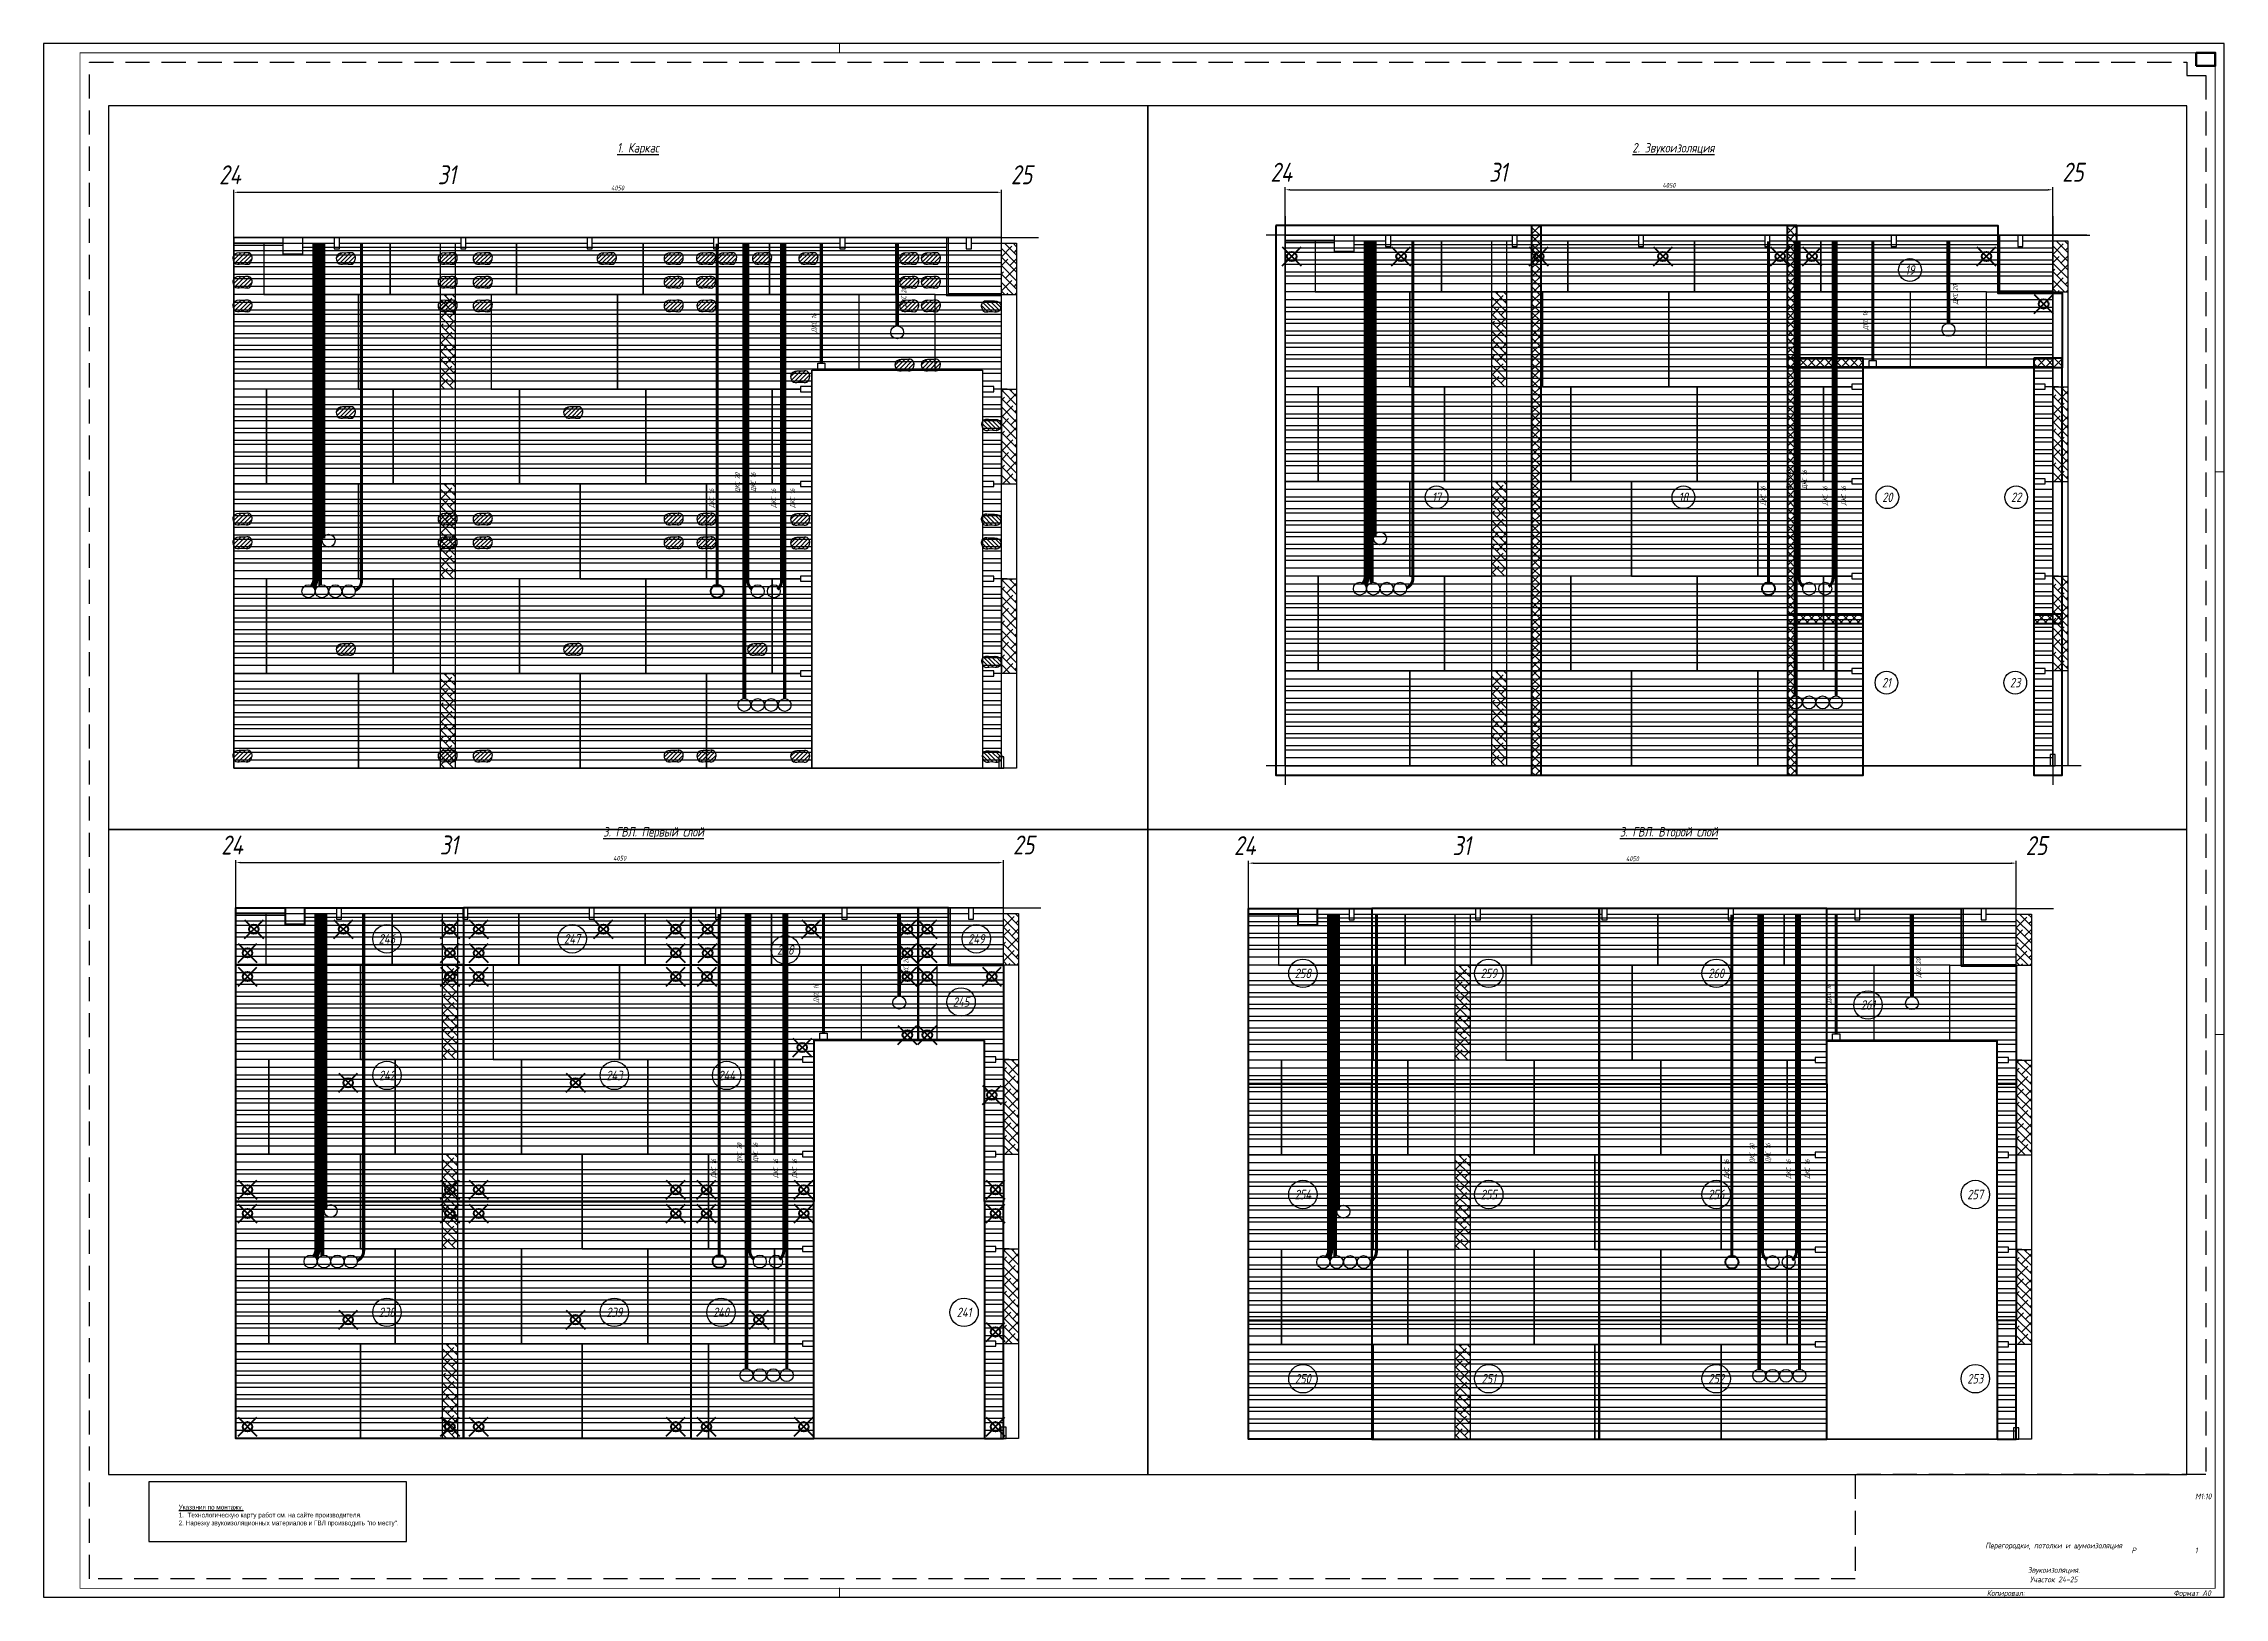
# Paper-space layout 'уч 24-25' of a CAD drawing. Header units: millimetres. Extents: x 0 to 1151, y 10 to 829.
# The model-space entities are those that its viewports show. They can reach past a viewport. Long polylines and large blocks are cut down to what shows.
import ezdxf
from ezdxf.enums import TextEntityAlignment as Align

# ---------------------------------------------------------------- set-up
doc = ezdxf.new("R2010")
doc.units = ezdxf.units.MM
doc.header["$PDMODE"] = 35
doc.header["$PDSIZE"] = 50
doc.linetypes.add('DASH2DOT', pattern=[31.75, 12.7, -6.35, 0, -6.35, 0, -6.35])
doc.linetypes.add('DASHED', pattern=[19.05, 12.7, -6.35])
for name, color, linetype in [('01 Черновое', 7, 'Continuous'), ('02 Розетки', 7, 'Continuous'), ('02 ЭОМ и СС', 7, 'Continuous'), ('03 Потолок', 7, 'Continuous'), ('04 Освещение', 7, 'Continuous'), ('05 Слаботочка', 7, 'Continuous'), ('06 Авт-ка климата', 7, 'Continuous'), ('08 Пож. и техн. сигн.', 7, 'Continuous'), ('101 Крепление', 7, 'Continuous'), ('102 Звукоизоляция', 7, 'Continuous'), ('103 ГВЛ слой 1', 7, 'Continuous'), ('104 ГВЛ слой 2', 7, 'Continuous'), ('stamp', 7, 'Continuous')]:
    doc.layers.add(name, color=color, linetype=linetype)
doc.layers.add('100 noprint', color=1, linetype='Continuous', plot=False)
doc.styles.get("Standard").update_dxf_attribs({"font": 'arial.ttf'})
doc.styles.add('ГОСТ-ISOCPEUR', font='isocpeui.ttf', dxfattribs={"width": 0.8})
doc.dimstyles.new('ISO-25', dxfattribs={"dimtxt": 2.5, "dimasz": 2.5, "dimexe": 1.25, "dimexo": 0.625, "dimtad": 1, "dimtxsty": 'Standard', "dimcen": 2.5, "dimadec": 0, "dimazin": 0, "dimtfac": 1, "dimtmove": 0, "dimatfit": 3, "dimfxl": 1, "dimarcsym": 0})

psp = doc.layouts.new('уч 24-25')

# ---------------------------------------------------------------- texts
at = {"layer": 'stamp', "linetype": 'Continuous', "lineweight": 35, "style": 'ГОСТ-ISOCPEUR', "width": 0.8}
psp.add_text('М1:10', height=3, dxfattribs=at).set_placement((1143.9, 61.3), align=Align.RIGHT)
at = {"layer": 'stamp', "lineweight": 35, "style": 'ГОСТ-ISOCPEUR', "width": 0.8}
for s, p in [('Копировал:', (1025.4, 10.3)), ('Формат А0', (1123.9, 10.3))]:
    psp.add_text(s, height=3, dxfattribs=at).set_placement(p)
at = {"layer": 'stamp', "ltscale": 100, "style": 'ГОСТ-ISOCPEUR'}
for s, insert, char_height, width, attachment_point in [('{\\pxqc;\\L1. Каркас}', (313.6, 770.5), 5, 57.169, 8), ('{\\pxqc;\\L2. Звукоизоляция}', (860, 770.5), 5, 57.169, 8), ('{\\pxqc;\\L3. ГВЛ. Первый слой}', (321.9, 409.6), 5, 73.764, 8), ('{\\pxqc;\\L3. ГВЛ. Второй слой}', (857.6, 409.6), 5, 73.764, 8), ('{\\pxqc;Р}', (1092.9, 34.3), 3, 20, 4), ('\\pxqc;1', (1125.9, 34.3), 3, 20, 4)]:
    psp.add_mtext(s, dxfattribs=dict(at, insert=insert, char_height=char_height, width=width, attachment_point=attachment_point))
at = {"layer": 'stamp', "lineweight": 35, "char_height": 3, "width": 70.157, "attachment_point": 5, "style": 'ГОСТ-ISOCPEUR'}
for s, insert in [('{Перегородки, потолки и шумоизоляция}', (1060.7, 36.5)), ('{Звукоизоляция.\\PУчасток 24-25}', (1060.7, 21.5))]:
    psp.add_mtext(s, dxfattribs=dict(at, insert=insert))

msp = doc.modelspace()

# ---------------------------------------------------------------- texts
at = {"insert": (-58925.764, -28440.575), "char_height": 500, "width": 28925.35127, "attachment_point": 1, "style": 'ГОСТ-ISOCPEUR'}
msp.add_mtext('{\\fUbuntu|b0|i0|c0|p34;\\LУказания по монтажу.\\P\\l1.  Технологическую карту работ см. на сайте производителя.\\P2. Нарезку звукоизоляционных материалов и ГВЛ производить "по месту".}', dxfattribs=at)
at = {"layer": '01 Черновое', "style": 'ГОСТ-ISOCPEUR', "width": 0.8}
for s, p in [('24', (97982.576, 3226.61)), ('31', (99126.928, 3226.61)), ('25', (102159.578, 3226.61))]:
    msp.add_text(s, height=100, dxfattribs=at).set_placement(p, align=Align.MIDDLE)
at = {"layer": '02 Розетки', "insert": (100676.921, 1549.967), "char_height": 25, "width": 270.31285, "attachment_point": 7, "rotation": 90, "style": 'ГОСТ-ISOCPEUR'}
msp.add_mtext('{ДКС 20}', dxfattribs=at)
at = {"layer": '04 Освещение', "char_height": 25, "width": 270.31285, "rotation": 90, "style": 'ГОСТ-ISOCPEUR'}
for insert, attachment_point in [((100761.175, 1554.768), 7), ((100511.975, 1469.687), 1)]:
    msp.add_mtext('{ДКС 16}', dxfattribs=dict(at, insert=insert, attachment_point=attachment_point))
at = {"layer": '05 Слаботочка', "char_height": 25, "width": 270.31285, "rotation": 90, "style": 'ГОСТ-ISOCPEUR'}
for s, insert, attachment_point in [('{ДКС 20}', (101525.914, 2529.698), 1), ('{ДКС 16}', (100967.76, 1469.687), 7)]:
    msp.add_mtext(s, dxfattribs=dict(at, insert=insert, attachment_point=attachment_point))
at = {"layer": '06 Авт-ка климата', "insert": (100868.908, 1469.687), "char_height": 25, "width": 270.31285, "attachment_point": 7, "rotation": 90, "style": 'ГОСТ-ISOCPEUR'}
msp.add_mtext('{ДКС 16}', dxfattribs=at)
at = {"layer": '08 Пож. и техн. сигн.', "insert": (101081.854, 2394.836), "char_height": 25, "width": 270.31285, "attachment_point": 7, "rotation": 90, "style": 'ГОСТ-ISOCPEUR'}
msp.add_mtext('{ДКС 16}', dxfattribs=at)
at = {"layer": '102 Звукоизоляция', "color": 74, "style": 'ГОСТ-ISOCPEUR', "width": 0.8}
for s, p in [('19', (101299.578, 2710.867)), ('17', (98801.564, 1511.596)), ('18', (100104.275, 1511.596)), ('20', (101180.544, 1511.596)), ('22', (101860.031, 1511.596)), ('21', (101175.584, 533.531)), ('23', (101855.072, 533.531))]:
    msp.add_text(s, height=50, dxfattribs=at).set_placement(p, align=Align.MIDDLE)
at = {"layer": '103 ГВЛ слой 1', "color": 6, "style": 'ГОСТ-ISOCPEUR', "width": 0.8}
for s, p in [('246', (98799.844, 2731.506)), ('247', (99777.31, 2731.506)), ('248', (100902.536, 2673.242)), ('249', (101910.206, 2731.506)), ('245', (101829.471, 2398.396)), ('242', (98799.844, 2010.79)), ('243', (99999.844, 2010.79)), ('244', (100592.769, 2010.79)), ('238', (98799.844, 760.79)), ('239', (99999.844, 760.79)), ('240', (100562.71, 760.79)), ('241', (101845.35, 760.79))]:
    msp.add_text(s, height=50, dxfattribs=at).set_placement(p, align=Align.MIDDLE)
at = {"layer": '104 ГВЛ слой 2', "color": 3, "style": 'ГОСТ-ISOCPEUR', "width": 0.8}
for s, p in [('258', (98289.24, 2552.574)), ('259', (99270.052, 2552.574)), ('260', (100470.052, 2552.574)), ('261', (101271.315, 2385.553)), ('254', (98289.24, 1385.79)), ('255', (99270.052, 1385.79)), ('256', (100470.052, 1385.79)), ('257', (101837.117, 1385.79)), ('250', (98289.24, 413.677)), ('251', (99270.052, 413.677)), ('252', (100470.052, 413.677)), ('253', (101837.117, 413.677))]:
    msp.add_text(s, height=50, dxfattribs=at).set_placement(p, align=Align.MIDDLE)

# ---------------------------------------------------------------- blocks, each defined once
blk = doc.blocks.new('*D416')
at = {"layer": '01 Черновое', "color": 0, "lineweight": -2}
for p, q in [((98003, 2895), (98003, 3147)), ((98028, 3134), (102028, 3134)), ((102053, 2865), (102053, 3147))]:
    blk.add_line(p, q, dxfattribs=at)
at = {"layer": '01 Черновое', "color": 0}
for points in [[(98028, 3138), (98028, 3130), (98003, 3134)], [(102028, 3130), (102028, 3138), (102053, 3134)]]:
    blk.add_solid(points, dxfattribs=at)
at = {"layer": 'Defpoints', "color": 0}
for p in [(102053, 3134), (98003, 2895), (102053, 2865)]:
    blk.add_point(p, dxfattribs=at)
at = {"layer": '01 Черновое', "color": 0, "insert": (100028, 3157), "char_height": 25, "attachment_point": 5, "style": 'ГОСТ-ISOCPEUR'}
blk.add_mtext('4050', dxfattribs=at)

# ---------------------------------------------------------------- dimensions: what is measured, and where the dimension line sits
at = {"layer": '01 Черновое'}
dim = msp.add_linear_dim(base=(102053.052, 3134.111), p1=(98003.052, 2895.176), p2=(102053.052, 2865.176), dimstyle='ISO-25', override={"dimtxt": 25, "dimasz": 25, "dimexe": 12.5, "dimexo": 0, "dimgap": 10, "dimtxsty": 'ГОСТ-ISOCPEUR'}, dxfattribs=at)
dim.commit()
dim.dimension.update_dxf_attribs({"geometry": '*D416', "text_midpoint": (100028.052, 3156.611)})

# ---------------------------------------------------------------- hatches: boundary and pattern name
at = {"layer": '01 Черновое'}
h = msp.add_hatch(dxfattribs=at)
h.set_pattern_fill('ANSI38', color=256, scale=10, angle=180, style=0)
h.set_pattern_definition([(135, (165071.565, 69358.977), (22.45064, 22.45064), []), (45, (165071.565, 69358.977), (67.351921, 22.45064), [79.375, -47.625])])
h.paths.add_polyline_path([(102053.052, 2595.176), (102053.052, 2865.176), (102133.052, 2865.176), (102133.052, 2595.176)])
h = msp.add_hatch(dxfattribs=at)
h.set_pattern_fill('ANSI38', color=256, scale=10, angle=180, style=0)
h.set_pattern_definition([(135, (165101.565, 70858.977), (22.45064, 22.45064), []), (45, (165101.565, 70858.977), (67.351921, 22.45064), [79.375, -47.625])])
h.paths.add_polyline_path([(99093.052, 2095.176), (99093.052, 2595.176), (99173.052, 2595.176), (99173.052, 2095.176)])
h = msp.add_hatch(dxfattribs=at)
h.set_pattern_fill('ANSI38', color=256, scale=10, angle=180, style=0)
h.set_pattern_definition([(135, (163774.54, 70358.977), (22.45064, 22.45064), []), (45, (163774.54, 70358.977), (67.351921, 22.45064), [79.375, -47.625])])
h.paths.add_polyline_path([(102053.052, 1595.176), (102053.052, 2095.176), (102133.052, 2095.176), (102133.052, 1595.176)])
h = msp.add_hatch(dxfattribs=at)
h.set_pattern_fill('ANSI38', color=256, scale=10, angle=180, style=0)
h.set_pattern_definition([(135, (165101.565, 69858.977), (22.45064, 22.45064), []), (45, (165101.565, 69858.977), (67.351921, 22.45064), [79.375, -47.625])])
h.paths.add_polyline_path([(99093.052, 1095.176), (99093.052, 1595.176), (99173.052, 1595.176), (99173.052, 1095.176)])
h = msp.add_hatch(dxfattribs=at)
h.set_pattern_fill('ANSI38', color=256, scale=10, angle=180, style=0)
h.set_pattern_definition([(135, (163774.54, 69358.977), (22.45064, 22.45064), []), (45, (163774.54, 69358.977), (67.351921, 22.45064), [79.375, -47.625])])
h.paths.add_polyline_path([(102053.052, 595.176), (102053.052, 1095.176), (102133.052, 1095.176), (102133.052, 595.176)])
h = msp.add_hatch(dxfattribs=at)
h.set_pattern_fill('ANSI38', color=256, scale=10, angle=180, style=0)
h.set_pattern_definition([(135, (165101.565, 68858.977), (22.45064, 22.45064), []), (45, (165101.565, 68858.977), (67.351921, 22.45064), [79.375, -47.625])])
h.paths.add_polyline_path([(99093.052, 95.176), (99093.052, 595.176), (99173.052, 595.176), (99173.052, 95.176)])
at = {"layer": '101 Крепление'}
h = msp.add_hatch(dxfattribs=at)
h.set_pattern_fill('ANSI31', color=5, scale=5, style=0)
h.set_pattern_definition([(45, (97836.72, 253.193), (-11.22532, 11.22532), [])])
edge = h.paths.add_edge_path()
edge.add_spline(control_points=[(97997.558, 2786.555), (97997.558, 2794.585), (98012.357, 2820.39), (98049.873, 2809.687), (98083.926, 2819.56), (98101.775, 2796.846), (98097.641, 2774.169), (98082.786, 2748.251), (98048.996, 2762.098), (98011.269, 2745.458), (97997.558, 2775.339), (97997.558, 2786.555)], knot_values=[0, 0, 0, 0, 24.090393643, 73.187847538, 99.987785304, 121.688894079, 145.296588192, 167.746437552, 198.185834225, 237.512893884, 271.160901543, 271.160901543, 271.160901543, 271.160901543], degree=3, periodic=1)
h = msp.add_hatch(dxfattribs=at)
h.set_pattern_fill('ANSI31', color=5, scale=5, style=0)
h.set_pattern_definition([(45, (97715.963, 253.193), (-11.22532, 11.22532), [])])
edge = h.paths.add_edge_path()
edge.add_spline(control_points=[(98543.05, 2786.555), (98543.05, 2794.585), (98557.849, 2820.39), (98595.364, 2809.687), (98629.418, 2819.56), (98647.267, 2796.846), (98643.133, 2774.169), (98628.278, 2748.251), (98594.488, 2762.098), (98556.761, 2745.458), (98543.05, 2775.339), (98543.05, 2786.555)], knot_values=[0, 0, 0, 0, 24.090393643, 73.187847538, 99.987785304, 121.688894079, 145.296588192, 167.746437552, 198.185834225, 237.512893884, 271.160901543, 271.160901543, 271.160901543, 271.160901543], degree=3, periodic=1)
h = msp.add_hatch(dxfattribs=at)
h.set_pattern_fill('ANSI31', color=5, scale=5, style=0)
h.set_pattern_definition([(45, (97730.88, 253.193), (-11.22532, 11.22532), [])])
edge = h.paths.add_edge_path()
edge.add_spline(control_points=[(99080.612, 2786.555), (99080.612, 2794.585), (99095.411, 2820.39), (99132.927, 2809.687), (99166.98, 2819.56), (99184.83, 2796.846), (99180.695, 2774.169), (99165.841, 2748.251), (99132.05, 2762.098), (99094.323, 2745.458), (99080.612, 2775.339), (99080.612, 2786.555)], knot_values=[0, 0, 0, 0, 24.090393643, 73.187847538, 99.987785304, 121.688894079, 145.296588192, 167.746437552, 198.185834225, 237.512893884, 271.160901543, 271.160901543, 271.160901543, 271.160901543], degree=3, periodic=1)
h = msp.add_hatch(dxfattribs=at)
h.set_pattern_fill('ANSI31', color=5, scale=5, style=0)
h.set_pattern_definition([(45, (97915.689, 253.193), (-11.22532, 11.22532), [])])
edge = h.paths.add_edge_path()
edge.add_spline(control_points=[(99265.422, 2786.555), (99265.422, 2794.585), (99280.221, 2820.39), (99317.736, 2809.687), (99351.79, 2819.56), (99369.639, 2796.846), (99365.505, 2774.169), (99350.65, 2748.251), (99316.86, 2762.098), (99279.133, 2745.458), (99265.422, 2775.339), (99265.422, 2786.555)], knot_values=[0, 0, 0, 0, 24.090393643, 73.187847538, 99.987785304, 121.688894079, 145.296588192, 167.746437552, 198.185834225, 237.512893884, 271.160901543, 271.160901543, 271.160901543, 271.160901543], degree=3, periodic=1)
h = msp.add_hatch(dxfattribs=at)
h.set_pattern_fill('ANSI31', color=5, scale=5, style=0)
h.set_pattern_definition([(45, (97730.489, 253.193), (-11.22532, 11.22532), [])])
edge = h.paths.add_edge_path()
edge.add_spline(control_points=[(99919.849, 2786.555), (99919.849, 2794.585), (99934.648, 2820.39), (99972.164, 2809.687), (100006.217, 2819.56), (100024.066, 2796.846), (100019.932, 2774.169), (100005.077, 2748.251), (99971.287, 2762.098), (99933.56, 2745.458), (99919.849, 2775.339), (99919.849, 2786.555)], knot_values=[0, 0, 0, 0, 24.090393643, 73.187847538, 99.987785304, 121.688894079, 145.296588192, 167.746437552, 198.185834225, 237.512893884, 271.160901543, 271.160901543, 271.160901543, 271.160901543], degree=3, periodic=1)
h = msp.add_hatch(dxfattribs=at)
h.set_pattern_fill('ANSI31', color=5, scale=5, style=0)
h.set_pattern_definition([(45, (97523.467, 253.193), (-11.22532, 11.22532), [])])
edge = h.paths.add_edge_path()
edge.add_spline(control_points=[(100272.941, 2786.555), (100272.941, 2794.585), (100287.74, 2820.39), (100325.255, 2809.687), (100359.309, 2819.56), (100377.158, 2796.846), (100373.024, 2774.169), (100358.169, 2748.251), (100324.379, 2762.098), (100286.652, 2745.458), (100272.941, 2775.339), (100272.941, 2786.555)], knot_values=[0, 0, 0, 0, 24.090393643, 73.187847538, 99.987785304, 121.688894079, 145.296588192, 167.746437552, 198.185834225, 237.512893884, 271.160901543, 271.160901543, 271.160901543, 271.160901543], degree=3, periodic=1)
h = msp.add_hatch(dxfattribs=at)
h.set_pattern_fill('ANSI31', color=5, scale=5, style=0)
h.set_pattern_definition([(45, (97694.098, 253.193), (-11.22532, 11.22532), [])])
edge = h.paths.add_edge_path()
edge.add_spline(control_points=[(100443.572, 2786.555), (100443.572, 2794.585), (100458.371, 2820.39), (100495.886, 2809.687), (100529.94, 2819.56), (100547.789, 2796.846), (100543.655, 2774.169), (100528.8, 2748.251), (100495.01, 2762.098), (100457.283, 2745.458), (100443.572, 2775.339), (100443.572, 2786.555)], knot_values=[0, 0, 0, 0, 24.090393643, 73.187847538, 99.987785304, 121.688894079, 145.296588192, 167.746437552, 198.185834225, 237.512893884, 271.160901543, 271.160901543, 271.160901543, 271.160901543], degree=3, periodic=1)
h = msp.add_hatch(dxfattribs=at)
h.set_pattern_fill('ANSI31', color=5, scale=5, style=0)
h.set_pattern_definition([(45, (97805.161, 253.193), (-11.22532, 11.22532), [])])
edge = h.paths.add_edge_path()
edge.add_spline(control_points=[(100554.636, 2786.555), (100554.636, 2794.585), (100569.434, 2820.39), (100606.95, 2809.687), (100641.003, 2819.56), (100658.853, 2796.846), (100654.719, 2774.169), (100639.864, 2748.251), (100606.073, 2762.098), (100568.346, 2745.458), (100554.636, 2775.339), (100554.636, 2786.555)], knot_values=[0, 0, 0, 0, 24.090393643, 73.187847538, 99.987785304, 121.688894079, 145.296588192, 167.746437552, 198.185834225, 237.512893884, 271.160901543, 271.160901543, 271.160901543, 271.160901543], degree=3, periodic=1)
h = msp.add_hatch(dxfattribs=at)
h.set_pattern_fill('ANSI31', color=5, scale=5, style=0)
h.set_pattern_definition([(45, (97812.385, 253.193), (-11.22532, 11.22532), [])])
edge = h.paths.add_edge_path()
edge.add_spline(control_points=[(100739.275, 2786.555), (100739.275, 2794.585), (100754.074, 2820.39), (100791.59, 2809.687), (100825.643, 2819.56), (100843.492, 2796.846), (100839.358, 2774.169), (100824.503, 2748.251), (100790.713, 2762.098), (100752.986, 2745.458), (100739.275, 2775.339), (100739.275, 2786.555)], knot_values=[0, 0, 0, 0, 24.090393643, 73.187847538, 99.987785304, 121.688894079, 145.296588192, 167.746437552, 198.185834225, 237.512893884, 271.160901543, 271.160901543, 271.160901543, 271.160901543], degree=3, periodic=1)
h = msp.add_hatch(dxfattribs=at)
h.set_pattern_fill('ANSI31', color=5, scale=5, style=0)
h.set_pattern_definition([(45, (97488.14, 253.193), (-11.22532, 11.22532), [])])
edge = h.paths.add_edge_path()
edge.add_spline(control_points=[(100983.805, 2786.555), (100983.805, 2794.585), (100998.604, 2820.39), (101036.12, 2809.687), (101070.173, 2819.56), (101088.022, 2796.846), (101083.888, 2774.169), (101069.033, 2748.251), (101035.243, 2762.098), (100997.516, 2745.458), (100983.805, 2775.339), (100983.805, 2786.555)], knot_values=[0, 0, 0, 0, 24.090393643, 73.187847538, 99.987785304, 121.688894079, 145.296588192, 167.746437552, 198.185834225, 237.512893884, 271.160901543, 271.160901543, 271.160901543, 271.160901543], degree=3, periodic=1)
h = msp.add_hatch(dxfattribs=at)
h.set_pattern_fill('ANSI31', color=5, scale=5, style=0)
h.set_pattern_definition([(45, (98019.819, 253.193), (-11.22532, 11.22532), [])])
edge = h.paths.add_edge_path()
edge.add_spline(control_points=[(101515.484, 2786.555), (101515.484, 2794.585), (101530.283, 2820.39), (101567.798, 2809.687), (101601.851, 2819.56), (101619.701, 2796.846), (101615.567, 2774.169), (101600.712, 2748.251), (101566.922, 2762.098), (101529.195, 2745.458), (101515.484, 2775.339), (101515.484, 2786.555)], knot_values=[0, 0, 0, 0, 24.090393643, 73.187847538, 99.987785304, 121.688894079, 145.296588192, 167.746437552, 198.185834225, 237.512893884, 271.160901543, 271.160901543, 271.160901543, 271.160901543], degree=3, periodic=1)
h = msp.add_hatch(dxfattribs=at)
h.set_pattern_fill('ANSI31', color=5, scale=5, style=0)
h.set_pattern_definition([(45, (98134.626, 253.193), (-11.22532, 11.22532), [])])
edge = h.paths.add_edge_path()
edge.add_spline(control_points=[(101630.291, 2786.555), (101630.291, 2794.585), (101645.09, 2820.39), (101682.605, 2809.687), (101716.659, 2819.56), (101734.508, 2796.846), (101730.374, 2774.169), (101715.519, 2748.251), (101681.729, 2762.098), (101644.002, 2745.458), (101630.291, 2775.339), (101630.291, 2786.555)], knot_values=[0, 0, 0, 0, 24.090393643, 73.187847538, 99.987785304, 121.688894079, 145.296588192, 167.746437552, 198.185834225, 237.512893884, 271.160901543, 271.160901543, 271.160901543, 271.160901543], degree=3, periodic=1)
h = msp.add_hatch(dxfattribs=at)
h.set_pattern_fill('ANSI31', color=5, scale=5, style=0)
h.set_pattern_definition([(45, (97836.72, 128.193), (-11.22532, 11.22532), [])])
edge = h.paths.add_edge_path()
edge.add_spline(control_points=[(97997.558, 2661.555), (97997.558, 2669.585), (98012.357, 2695.39), (98049.873, 2684.687), (98083.926, 2694.56), (98101.775, 2671.846), (98097.641, 2649.169), (98082.786, 2623.251), (98048.996, 2637.098), (98011.269, 2620.458), (97997.558, 2650.339), (97997.558, 2661.555)], knot_values=[0, 0, 0, 0, 24.090393643, 73.187847538, 99.987785304, 121.688894079, 145.296588192, 167.746437552, 198.185834225, 237.512893884, 271.160901543, 271.160901543, 271.160901543, 271.160901543], degree=3, periodic=1)
h = msp.add_hatch(dxfattribs=at)
h.set_pattern_fill('ANSI31', color=5, scale=5, style=0)
h.set_pattern_definition([(45, (97730.88, 128.193), (-11.22532, 11.22532), [])])
edge = h.paths.add_edge_path()
edge.add_spline(control_points=[(99080.612, 2661.555), (99080.612, 2669.585), (99095.411, 2695.39), (99132.927, 2684.687), (99166.98, 2694.56), (99184.83, 2671.846), (99180.695, 2649.169), (99165.841, 2623.251), (99132.05, 2637.098), (99094.323, 2620.458), (99080.612, 2650.339), (99080.612, 2661.555)], knot_values=[0, 0, 0, 0, 24.090393643, 73.187847538, 99.987785304, 121.688894079, 145.296588192, 167.746437552, 198.185834225, 237.512893884, 271.160901543, 271.160901543, 271.160901543, 271.160901543], degree=3, periodic=1)
h = msp.add_hatch(dxfattribs=at)
h.set_pattern_fill('ANSI31', color=5, scale=5, style=0)
h.set_pattern_definition([(45, (97915.689, 128.193), (-11.22532, 11.22532), [])])
edge = h.paths.add_edge_path()
edge.add_spline(control_points=[(99265.422, 2661.555), (99265.422, 2669.585), (99280.221, 2695.39), (99317.736, 2684.687), (99351.79, 2694.56), (99369.639, 2671.846), (99365.505, 2649.169), (99350.65, 2623.251), (99316.86, 2637.098), (99279.133, 2620.458), (99265.422, 2650.339), (99265.422, 2661.555)], knot_values=[0, 0, 0, 0, 24.090393643, 73.187847538, 99.987785304, 121.688894079, 145.296588192, 167.746437552, 198.185834225, 237.512893884, 271.160901543, 271.160901543, 271.160901543, 271.160901543], degree=3, periodic=1)
h = msp.add_hatch(dxfattribs=at)
h.set_pattern_fill('ANSI31', color=5, scale=5, style=0)
h.set_pattern_definition([(45, (97523.467, 128.193), (-11.22532, 11.22532), [])])
edge = h.paths.add_edge_path()
edge.add_spline(control_points=[(100272.941, 2661.555), (100272.941, 2669.585), (100287.74, 2695.39), (100325.255, 2684.687), (100359.309, 2694.56), (100377.158, 2671.846), (100373.024, 2649.169), (100358.169, 2623.251), (100324.379, 2637.098), (100286.652, 2620.458), (100272.941, 2650.339), (100272.941, 2661.555)], knot_values=[0, 0, 0, 0, 24.090393643, 73.187847538, 99.987785304, 121.688894079, 145.296588192, 167.746437552, 198.185834225, 237.512893884, 271.160901543, 271.160901543, 271.160901543, 271.160901543], degree=3, periodic=1)
h = msp.add_hatch(dxfattribs=at)
h.set_pattern_fill('ANSI31', color=5, scale=5, style=0)
h.set_pattern_definition([(45, (97694.098, 128.193), (-11.22532, 11.22532), [])])
edge = h.paths.add_edge_path()
edge.add_spline(control_points=[(100443.572, 2661.555), (100443.572, 2669.585), (100458.371, 2695.39), (100495.886, 2684.687), (100529.94, 2694.56), (100547.789, 2671.846), (100543.655, 2649.169), (100528.8, 2623.251), (100495.01, 2637.098), (100457.283, 2620.458), (100443.572, 2650.339), (100443.572, 2661.555)], knot_values=[0, 0, 0, 0, 24.090393643, 73.187847538, 99.987785304, 121.688894079, 145.296588192, 167.746437552, 198.185834225, 237.512893884, 271.160901543, 271.160901543, 271.160901543, 271.160901543], degree=3, periodic=1)
h = msp.add_hatch(dxfattribs=at)
h.set_pattern_fill('ANSI31', color=5, scale=5, style=0)
h.set_pattern_definition([(45, (98019.819, 128.193), (-11.22532, 11.22532), [])])
edge = h.paths.add_edge_path()
edge.add_spline(control_points=[(101515.484, 2661.555), (101515.484, 2669.585), (101530.283, 2695.39), (101567.798, 2684.687), (101601.851, 2694.56), (101619.701, 2671.846), (101615.567, 2649.169), (101600.712, 2623.251), (101566.922, 2637.098), (101529.195, 2620.458), (101515.484, 2650.339), (101515.484, 2661.555)], knot_values=[0, 0, 0, 0, 24.090393643, 73.187847538, 99.987785304, 121.688894079, 145.296588192, 167.746437552, 198.185834225, 237.512893884, 271.160901543, 271.160901543, 271.160901543, 271.160901543], degree=3, periodic=1)
h = msp.add_hatch(dxfattribs=at)
h.set_pattern_fill('ANSI31', color=5, scale=5, style=0)
h.set_pattern_definition([(45, (98134.626, 128.193), (-11.22532, 11.22532), [])])
edge = h.paths.add_edge_path()
edge.add_spline(control_points=[(101630.291, 2661.555), (101630.291, 2669.585), (101645.09, 2695.39), (101682.605, 2684.687), (101716.659, 2694.56), (101734.508, 2671.846), (101730.374, 2649.169), (101715.519, 2623.251), (101681.729, 2637.098), (101644.002, 2620.458), (101630.291, 2650.339), (101630.291, 2661.555)], knot_values=[0, 0, 0, 0, 24.090393643, 73.187847538, 99.987785304, 121.688894079, 145.296588192, 167.746437552, 198.185834225, 237.512893884, 271.160901543, 271.160901543, 271.160901543, 271.160901543], degree=3, periodic=1)
h = msp.add_hatch(dxfattribs=at)
h.set_pattern_fill('ANSI31', color=5, scale=5, style=0)
h.set_pattern_definition([(45, (97836.72, 3.193), (-11.22532, 11.22532), [])])
edge = h.paths.add_edge_path()
edge.add_spline(control_points=[(97997.558, 2536.555), (97997.558, 2544.585), (98012.357, 2570.39), (98049.873, 2559.687), (98083.926, 2569.56), (98101.775, 2546.846), (98097.641, 2524.169), (98082.786, 2498.251), (98048.996, 2512.098), (98011.269, 2495.458), (97997.558, 2525.339), (97997.558, 2536.555)], knot_values=[0, 0, 0, 0, 24.090393643, 73.187847538, 99.987785304, 121.688894079, 145.296588192, 167.746437552, 198.185834225, 237.512893884, 271.160901543, 271.160901543, 271.160901543, 271.160901543], degree=3, periodic=1)
h = msp.add_hatch(dxfattribs=at)
h.set_pattern_fill('ANSI31', color=5, scale=5, style=0)
h.set_pattern_definition([(45, (97730.88, 3.193), (-11.22532, 11.22532), [])])
edge = h.paths.add_edge_path()
edge.add_spline(control_points=[(99080.612, 2536.555), (99080.612, 2544.585), (99095.411, 2570.39), (99132.927, 2559.687), (99166.98, 2569.56), (99184.83, 2546.846), (99180.695, 2524.169), (99165.841, 2498.251), (99132.05, 2512.098), (99094.323, 2495.458), (99080.612, 2525.339), (99080.612, 2536.555)], knot_values=[0, 0, 0, 0, 24.090393643, 73.187847538, 99.987785304, 121.688894079, 145.296588192, 167.746437552, 198.185834225, 237.512893884, 271.160901543, 271.160901543, 271.160901543, 271.160901543], degree=3, periodic=1)
h = msp.add_hatch(dxfattribs=at)
h.set_pattern_fill('ANSI31', color=5, scale=5, style=0)
h.set_pattern_definition([(45, (97915.689, 3.193), (-11.22532, 11.22532), [])])
edge = h.paths.add_edge_path()
edge.add_spline(control_points=[(99265.422, 2536.555), (99265.422, 2544.585), (99280.221, 2570.39), (99317.736, 2559.687), (99351.79, 2569.56), (99369.639, 2546.846), (99365.505, 2524.169), (99350.65, 2498.251), (99316.86, 2512.098), (99279.133, 2495.458), (99265.422, 2525.339), (99265.422, 2536.555)], knot_values=[0, 0, 0, 0, 24.090393643, 73.187847538, 99.987785304, 121.688894079, 145.296588192, 167.746437552, 198.185834225, 237.512893884, 271.160901543, 271.160901543, 271.160901543, 271.160901543], degree=3, periodic=1)
h = msp.add_hatch(dxfattribs=at)
h.set_pattern_fill('ANSI31', color=5, scale=5, style=0)
h.set_pattern_definition([(45, (97523.467, 3.193), (-11.22532, 11.22532), [])])
edge = h.paths.add_edge_path()
edge.add_spline(control_points=[(100272.941, 2536.555), (100272.941, 2544.585), (100287.74, 2570.39), (100325.255, 2559.687), (100359.309, 2569.56), (100377.158, 2546.846), (100373.024, 2524.169), (100358.169, 2498.251), (100324.379, 2512.098), (100286.652, 2495.458), (100272.941, 2525.339), (100272.941, 2536.555)], knot_values=[0, 0, 0, 0, 24.090393643, 73.187847538, 99.987785304, 121.688894079, 145.296588192, 167.746437552, 198.185834225, 237.512893884, 271.160901543, 271.160901543, 271.160901543, 271.160901543], degree=3, periodic=1)
h = msp.add_hatch(dxfattribs=at)
h.set_pattern_fill('ANSI31', color=5, scale=5, style=0)
h.set_pattern_definition([(45, (97696.61, 3.193), (-11.22532, 11.22532), [])])
edge = h.paths.add_edge_path()
edge.add_spline(control_points=[(100446.084, 2536.555), (100446.084, 2544.585), (100460.883, 2570.39), (100498.399, 2559.687), (100532.452, 2569.56), (100550.302, 2546.846), (100546.167, 2524.169), (100531.313, 2498.251), (100497.522, 2512.098), (100459.795, 2495.458), (100446.084, 2525.339), (100446.084, 2536.555)], knot_values=[0, 0, 0, 0, 24.090393643, 73.187847538, 99.987785304, 121.688894079, 145.296588192, 167.746437552, 198.185834225, 237.512893884, 271.160901543, 271.160901543, 271.160901543, 271.160901543], degree=3, periodic=1)
h = msp.add_hatch(dxfattribs=at)
h.set_pattern_fill('ANSI31', color=5, scale=5, style=0)
h.set_pattern_definition([(45, (98019.819, 3.193), (-11.22532, 11.22532), [])])
edge = h.paths.add_edge_path()
edge.add_spline(control_points=[(101515.484, 2536.555), (101515.484, 2544.585), (101530.283, 2570.39), (101567.798, 2559.687), (101601.851, 2569.56), (101619.701, 2546.846), (101615.567, 2524.169), (101600.712, 2498.251), (101566.922, 2512.098), (101529.195, 2495.458), (101515.484, 2525.339), (101515.484, 2536.555)], knot_values=[0, 0, 0, 0, 24.090393643, 73.187847538, 99.987785304, 121.688894079, 145.296588192, 167.746437552, 198.185834225, 237.512893884, 271.160901543, 271.160901543, 271.160901543, 271.160901543], degree=3, periodic=1)
h = msp.add_hatch(dxfattribs=at)
h.set_pattern_fill('ANSI31', color=5, scale=5, style=0)
h.set_pattern_definition([(45, (98134.626, 3.193), (-11.22532, 11.22532), [])])
edge = h.paths.add_edge_path()
edge.add_spline(control_points=[(101630.291, 2536.555), (101630.291, 2544.585), (101645.09, 2570.39), (101682.605, 2559.687), (101716.659, 2569.56), (101734.508, 2546.846), (101730.374, 2524.169), (101715.519, 2498.251), (101681.729, 2512.098), (101644.002, 2495.458), (101630.291, 2525.339), (101630.291, 2536.555)], knot_values=[0, 0, 0, 0, 24.090393643, 73.187847538, 99.987785304, 121.688894079, 145.296588192, 167.746437552, 198.185834225, 237.512893884, 271.160901543, 271.160901543, 271.160901543, 271.160901543], degree=3, periodic=1)
h = msp.add_hatch(dxfattribs=at)
h.set_pattern_fill('ANSI31', color=5, scale=5, angle=180, style=0)
h.set_pattern_definition([(135, (104799.693, -3e-12), (11.22532, 11.22532), [])])
edge = h.paths.add_edge_path()
edge.add_spline(control_points=[(102050.219, 2533.362), (102050.219, 2541.392), (102035.42, 2567.197), (101997.904, 2556.494), (101963.851, 2566.367), (101946.001, 2543.653), (101950.136, 2520.976), (101964.99, 2495.058), (101998.781, 2508.905), (102036.508, 2492.265), (102050.219, 2522.146), (102050.219, 2533.362)], knot_values=[0, 0, 0, 0, 24.090393643, 73.187847538, 99.987785304, 121.688894079, 145.296588192, 167.746437552, 198.185834225, 237.512893884, 271.160901543, 271.160901543, 271.160901543, 271.160901543], degree=3, periodic=1)
h = msp.add_hatch(dxfattribs=at)
h.set_pattern_fill('ANSI31', color=5, scale=5, style=0)
h.set_pattern_definition([(45, (97445.067, -370.698), (-11.22532, 11.22532), [])])
edge = h.paths.add_edge_path()
edge.add_spline(control_points=[(100940.732, 2162.664), (100940.732, 2170.694), (100955.531, 2196.499), (100993.046, 2185.796), (101027.099, 2195.669), (101044.949, 2172.955), (101040.815, 2150.278), (101025.96, 2124.36), (100992.17, 2138.207), (100954.443, 2121.567), (100940.732, 2151.448), (100940.732, 2162.664)], knot_values=[0, 0, 0, 0, 24.090393643, 73.187847538, 99.987785304, 121.688894079, 145.296588192, 167.746437552, 198.185834225, 237.512893884, 271.160901543, 271.160901543, 271.160901543, 271.160901543], degree=3, periodic=1)
h = msp.add_hatch(dxfattribs=at)
h.set_pattern_fill('ANSI31', color=5, scale=5, style=0)
h.set_pattern_definition([(45, (97995.543, -309.307), (-11.22532, 11.22532), [])])
edge = h.paths.add_edge_path()
edge.add_spline(control_points=[(101491.207, 2224.055), (101491.207, 2232.085), (101506.006, 2257.89), (101543.522, 2247.187), (101577.575, 2257.06), (101595.425, 2234.346), (101591.29, 2211.669), (101576.436, 2185.751), (101542.645, 2199.598), (101504.918, 2182.958), (101491.207, 2212.839), (101491.207, 2224.055)], knot_values=[0, 0, 0, 0, 24.090393643, 73.187847538, 99.987785304, 121.688894079, 145.296588192, 167.746437552, 198.185834225, 237.512893884, 271.160901543, 271.160901543, 271.160901543, 271.160901543], degree=3, periodic=1)
h = msp.add_hatch(dxfattribs=at)
h.set_pattern_fill('ANSI31', color=5, scale=5, style=0)
h.set_pattern_definition([(45, (98134.626, -309.307), (-11.22532, 11.22532), [])])
edge = h.paths.add_edge_path()
edge.add_spline(control_points=[(101630.291, 2224.055), (101630.291, 2232.085), (101645.09, 2257.89), (101682.605, 2247.187), (101716.659, 2257.06), (101734.508, 2234.346), (101730.374, 2211.669), (101715.519, 2185.751), (101681.729, 2199.598), (101644.002, 2182.958), (101630.291, 2212.839), (101630.291, 2224.055)], knot_values=[0, 0, 0, 0, 24.090393643, 73.187847538, 99.987785304, 121.688894079, 145.296588192, 167.746437552, 198.185834225, 237.512893884, 271.160901543, 271.160901543, 271.160901543, 271.160901543], degree=3, periodic=1)
h = msp.add_hatch(dxfattribs=at)
h.set_pattern_fill('ANSI31', color=5, scale=5, style=0)
h.set_pattern_definition([(45, (97715.963, -559.307), (-11.22532, 11.22532), [])])
edge = h.paths.add_edge_path()
edge.add_spline(control_points=[(98543.05, 1974.055), (98543.05, 1982.085), (98557.849, 2007.89), (98595.364, 1997.187), (98629.418, 2007.06), (98647.267, 1984.346), (98643.133, 1961.669), (98628.278, 1935.751), (98594.488, 1949.598), (98556.761, 1932.958), (98543.05, 1962.839), (98543.05, 1974.055)], knot_values=[0, 0, 0, 0, 24.090393643, 73.187847538, 99.987785304, 121.688894079, 145.296588192, 167.746437552, 198.185834225, 237.512893884, 271.160901543, 271.160901543, 271.160901543, 271.160901543], degree=3, periodic=1)
h = msp.add_hatch(dxfattribs=at)
h.set_pattern_fill('ANSI31', color=5, scale=5, style=0)
h.set_pattern_definition([(45, (98915.963, -559.307), (-11.22532, 11.22532), [])])
edge = h.paths.add_edge_path()
edge.add_spline(control_points=[(99743.05, 1974.055), (99743.05, 1982.085), (99757.849, 2007.89), (99795.364, 1997.187), (99829.418, 2007.06), (99847.267, 1984.346), (99843.133, 1961.669), (99828.278, 1935.751), (99794.488, 1949.598), (99756.761, 1932.958), (99743.05, 1962.839), (99743.05, 1974.055)], knot_values=[0, 0, 0, 0, 24.090393643, 73.187847538, 99.987785304, 121.688894079, 145.296588192, 167.746437552, 198.185834225, 237.512893884, 271.160901543, 271.160901543, 271.160901543, 271.160901543], degree=3, periodic=1)
h = msp.add_hatch(dxfattribs=at)
h.set_pattern_fill('ANSI31', color=5, scale=5, angle=180, style=0)
h.set_pattern_definition([(135, (105547.51, -625), (11.22532, 11.22532), [])])
edge = h.paths.add_edge_path()
edge.add_spline(control_points=[(102051.846, 1908.362), (102051.846, 1916.392), (102037.047, 1942.197), (101999.531, 1931.494), (101965.478, 1941.367), (101947.628, 1918.653), (101951.763, 1895.976), (101966.617, 1870.058), (102000.408, 1883.905), (102038.135, 1867.265), (102051.846, 1897.146), (102051.846, 1908.362)], knot_values=[0, 0, 0, 0, 24.090393643, 73.187847538, 99.987785304, 121.688894079, 145.296588192, 167.746437552, 198.185834225, 237.512893884, 271.160901543, 271.160901543, 271.160901543, 271.160901543], degree=3, periodic=1)
h = msp.add_hatch(dxfattribs=at)
h.set_pattern_fill('ANSI31', color=5, scale=5, style=0)
h.set_pattern_definition([(45, (97836.72, -1121.807), (-11.22532, 11.22532), [])])
edge = h.paths.add_edge_path()
edge.add_spline(control_points=[(97997.558, 1411.555), (97997.558, 1419.585), (98012.357, 1445.39), (98049.873, 1434.687), (98083.926, 1444.56), (98101.775, 1421.846), (98097.641, 1399.169), (98082.786, 1373.251), (98048.996, 1387.098), (98011.269, 1370.458), (97997.558, 1400.339), (97997.558, 1411.555)], knot_values=[0, 0, 0, 0, 24.090393643, 73.187847538, 99.987785304, 121.688894079, 145.296588192, 167.746437552, 198.185834225, 237.512893884, 271.160901543, 271.160901543, 271.160901543, 271.160901543], degree=3, periodic=1)
h = msp.add_hatch(dxfattribs=at)
h.set_pattern_fill('ANSI31', color=5, scale=5, style=0)
h.set_pattern_definition([(45, (97730.88, -1121.807), (-11.22532, 11.22532), [])])
edge = h.paths.add_edge_path()
edge.add_spline(control_points=[(99080.612, 1411.555), (99080.612, 1419.585), (99095.411, 1445.39), (99132.927, 1434.687), (99166.98, 1444.56), (99184.83, 1421.846), (99180.695, 1399.169), (99165.841, 1373.251), (99132.05, 1387.098), (99094.323, 1370.458), (99080.612, 1400.339), (99080.612, 1411.555)], knot_values=[0, 0, 0, 0, 24.090393643, 73.187847538, 99.987785304, 121.688894079, 145.296588192, 167.746437552, 198.185834225, 237.512893884, 271.160901543, 271.160901543, 271.160901543, 271.160901543], degree=3, periodic=1)
h = msp.add_hatch(dxfattribs=at)
h.set_pattern_fill('ANSI31', color=5, scale=5, style=0)
h.set_pattern_definition([(45, (97915.689, -1121.807), (-11.22532, 11.22532), [])])
edge = h.paths.add_edge_path()
edge.add_spline(control_points=[(99265.422, 1411.555), (99265.422, 1419.585), (99280.221, 1445.39), (99317.736, 1434.687), (99351.79, 1444.56), (99369.639, 1421.846), (99365.505, 1399.169), (99350.65, 1373.251), (99316.86, 1387.098), (99279.133, 1370.458), (99265.422, 1400.339), (99265.422, 1411.555)], knot_values=[0, 0, 0, 0, 24.090393643, 73.187847538, 99.987785304, 121.688894079, 145.296588192, 167.746437552, 198.185834225, 237.512893884, 271.160901543, 271.160901543, 271.160901543, 271.160901543], degree=3, periodic=1)
h = msp.add_hatch(dxfattribs=at)
h.set_pattern_fill('ANSI31', color=5, scale=5, style=0)
h.set_pattern_definition([(45, (97523.467, -1121.807), (-11.22532, 11.22532), [])])
edge = h.paths.add_edge_path()
edge.add_spline(control_points=[(100272.941, 1411.555), (100272.941, 1419.585), (100287.74, 1445.39), (100325.255, 1434.687), (100359.309, 1444.56), (100377.158, 1421.846), (100373.024, 1399.169), (100358.169, 1373.251), (100324.379, 1387.098), (100286.652, 1370.458), (100272.941, 1400.339), (100272.941, 1411.555)], knot_values=[0, 0, 0, 0, 24.090393643, 73.187847538, 99.987785304, 121.688894079, 145.296588192, 167.746437552, 198.185834225, 237.512893884, 271.160901543, 271.160901543, 271.160901543, 271.160901543], degree=3, periodic=1)
h = msp.add_hatch(dxfattribs=at)
h.set_pattern_fill('ANSI31', color=5, scale=5, style=0)
h.set_pattern_definition([(45, (97696.61, -1121.807), (-11.22532, 11.22532), [])])
edge = h.paths.add_edge_path()
edge.add_spline(control_points=[(100446.084, 1411.555), (100446.084, 1419.585), (100460.883, 1445.39), (100498.399, 1434.687), (100532.452, 1444.56), (100550.302, 1421.846), (100546.167, 1399.169), (100531.313, 1373.251), (100497.522, 1387.098), (100459.795, 1370.458), (100446.084, 1400.339), (100446.084, 1411.555)], knot_values=[0, 0, 0, 0, 24.090393643, 73.187847538, 99.987785304, 121.688894079, 145.296588192, 167.746437552, 198.185834225, 237.512893884, 271.160901543, 271.160901543, 271.160901543, 271.160901543], degree=3, periodic=1)
h = msp.add_hatch(dxfattribs=at)
h.set_pattern_fill('ANSI31', color=5, scale=5, style=0)
h.set_pattern_definition([(45, (97445.067, -1123.523), (-11.22532, 11.22532), [])])
edge = h.paths.add_edge_path()
edge.add_spline(control_points=[(100940.732, 1409.839), (100940.732, 1417.869), (100955.531, 1443.674), (100993.046, 1432.971), (101027.099, 1442.844), (101044.949, 1420.13), (101040.815, 1397.452), (101025.96, 1371.535), (100992.17, 1385.382), (100954.443, 1368.741), (100940.732, 1398.623), (100940.732, 1409.839)], knot_values=[0, 0, 0, 0, 24.090393643, 73.187847538, 99.987785304, 121.688894079, 145.296588192, 167.746437552, 198.185834225, 237.512893884, 271.160901543, 271.160901543, 271.160901543, 271.160901543], degree=3, periodic=1)
h = msp.add_hatch(dxfattribs=at)
h.set_pattern_fill('ANSI31', color=5, scale=5, angle=180, style=0)
h.set_pattern_definition([(135, (104799.693, -1125), (11.22532, 11.22532), [])])
edge = h.paths.add_edge_path()
edge.add_spline(control_points=[(102050.219, 1408.362), (102050.219, 1416.392), (102035.42, 1442.197), (101997.904, 1431.494), (101963.851, 1441.367), (101946.001, 1418.653), (101950.136, 1395.976), (101964.99, 1370.058), (101998.781, 1383.905), (102036.508, 1367.265), (102050.219, 1397.146), (102050.219, 1408.362)], knot_values=[0, 0, 0, 0, 24.090393643, 73.187847538, 99.987785304, 121.688894079, 145.296588192, 167.746437552, 198.185834225, 237.512893884, 271.160901543, 271.160901543, 271.160901543, 271.160901543], degree=3, periodic=1)
h = msp.add_hatch(dxfattribs=at)
h.set_pattern_fill('ANSI31', color=5, scale=5, style=0)
h.set_pattern_definition([(45, (97836.72, -1246.807), (-11.22532, 11.22532), [])])
edge = h.paths.add_edge_path()
edge.add_spline(control_points=[(97997.558, 1286.555), (97997.558, 1294.585), (98012.357, 1320.39), (98049.873, 1309.687), (98083.926, 1319.56), (98101.775, 1296.846), (98097.641, 1274.169), (98082.786, 1248.251), (98048.996, 1262.098), (98011.269, 1245.458), (97997.558, 1275.339), (97997.558, 1286.555)], knot_values=[0, 0, 0, 0, 24.090393643, 73.187847538, 99.987785304, 121.688894079, 145.296588192, 167.746437552, 198.185834225, 237.512893884, 271.160901543, 271.160901543, 271.160901543, 271.160901543], degree=3, periodic=1)
h = msp.add_hatch(dxfattribs=at)
h.set_pattern_fill('ANSI31', color=5, scale=5, style=0)
h.set_pattern_definition([(45, (97730.88, -1246.807), (-11.22532, 11.22532), [])])
edge = h.paths.add_edge_path()
edge.add_spline(control_points=[(99080.612, 1286.555), (99080.612, 1294.585), (99095.411, 1320.39), (99132.927, 1309.687), (99166.98, 1319.56), (99184.83, 1296.846), (99180.695, 1274.169), (99165.841, 1248.251), (99132.05, 1262.098), (99094.323, 1245.458), (99080.612, 1275.339), (99080.612, 1286.555)], knot_values=[0, 0, 0, 0, 24.090393643, 73.187847538, 99.987785304, 121.688894079, 145.296588192, 167.746437552, 198.185834225, 237.512893884, 271.160901543, 271.160901543, 271.160901543, 271.160901543], degree=3, periodic=1)
h = msp.add_hatch(dxfattribs=at)
h.set_pattern_fill('ANSI31', color=5, scale=5, style=0)
h.set_pattern_definition([(45, (97915.689, -1246.807), (-11.22532, 11.22532), [])])
edge = h.paths.add_edge_path()
edge.add_spline(control_points=[(99265.422, 1286.555), (99265.422, 1294.585), (99280.221, 1320.39), (99317.736, 1309.687), (99351.79, 1319.56), (99369.639, 1296.846), (99365.505, 1274.169), (99350.65, 1248.251), (99316.86, 1262.098), (99279.133, 1245.458), (99265.422, 1275.339), (99265.422, 1286.555)], knot_values=[0, 0, 0, 0, 24.090393643, 73.187847538, 99.987785304, 121.688894079, 145.296588192, 167.746437552, 198.185834225, 237.512893884, 271.160901543, 271.160901543, 271.160901543, 271.160901543], degree=3, periodic=1)
h = msp.add_hatch(dxfattribs=at)
h.set_pattern_fill('ANSI31', color=5, scale=5, style=0)
h.set_pattern_definition([(45, (97523.467, -1246.807), (-11.22532, 11.22532), [])])
edge = h.paths.add_edge_path()
edge.add_spline(control_points=[(100272.941, 1286.555), (100272.941, 1294.585), (100287.74, 1320.39), (100325.255, 1309.687), (100359.309, 1319.56), (100377.158, 1296.846), (100373.024, 1274.169), (100358.169, 1248.251), (100324.379, 1262.098), (100286.652, 1245.458), (100272.941, 1275.339), (100272.941, 1286.555)], knot_values=[0, 0, 0, 0, 24.090393643, 73.187847538, 99.987785304, 121.688894079, 145.296588192, 167.746437552, 198.185834225, 237.512893884, 271.160901543, 271.160901543, 271.160901543, 271.160901543], degree=3, periodic=1)
h = msp.add_hatch(dxfattribs=at)
h.set_pattern_fill('ANSI31', color=5, scale=5, style=0)
h.set_pattern_definition([(45, (97696.61, -1246.807), (-11.22532, 11.22532), [])])
edge = h.paths.add_edge_path()
edge.add_spline(control_points=[(100446.084, 1286.555), (100446.084, 1294.585), (100460.883, 1320.39), (100498.399, 1309.687), (100532.452, 1319.56), (100550.302, 1296.846), (100546.167, 1274.169), (100531.313, 1248.251), (100497.522, 1262.098), (100459.795, 1245.458), (100446.084, 1275.339), (100446.084, 1286.555)], knot_values=[0, 0, 0, 0, 24.090393643, 73.187847538, 99.987785304, 121.688894079, 145.296588192, 167.746437552, 198.185834225, 237.512893884, 271.160901543, 271.160901543, 271.160901543, 271.160901543], degree=3, periodic=1)
h = msp.add_hatch(dxfattribs=at)
h.set_pattern_fill('ANSI31', color=5, scale=5, style=0)
h.set_pattern_definition([(45, (97445.067, -1248.523), (-11.22532, 11.22532), [])])
edge = h.paths.add_edge_path()
edge.add_spline(control_points=[(100940.732, 1284.839), (100940.732, 1292.869), (100955.531, 1318.674), (100993.046, 1307.971), (101027.099, 1317.844), (101044.949, 1295.13), (101040.815, 1272.452), (101025.96, 1246.535), (100992.17, 1260.382), (100954.443, 1243.741), (100940.732, 1273.623), (100940.732, 1284.839)], knot_values=[0, 0, 0, 0, 24.090393643, 73.187847538, 99.987785304, 121.688894079, 145.296588192, 167.746437552, 198.185834225, 237.512893884, 271.160901543, 271.160901543, 271.160901543, 271.160901543], degree=3, periodic=1)
h = msp.add_hatch(dxfattribs=at)
h.set_pattern_fill('ANSI31', color=5, scale=5, angle=180, style=0)
h.set_pattern_definition([(135, (104799.693, -1250), (11.22532, 11.22532), [])])
edge = h.paths.add_edge_path()
edge.add_spline(control_points=[(102050.219, 1283.362), (102050.219, 1291.392), (102035.42, 1317.197), (101997.904, 1306.494), (101963.851, 1316.367), (101946.001, 1293.653), (101950.136, 1270.976), (101964.99, 1245.058), (101998.781, 1258.905), (102036.508, 1242.265), (102050.219, 1272.146), (102050.219, 1283.362)], knot_values=[0, 0, 0, 0, 24.090393643, 73.187847538, 99.987785304, 121.688894079, 145.296588192, 167.746437552, 198.185834225, 237.512893884, 271.160901543, 271.160901543, 271.160901543, 271.160901543], degree=3, periodic=1)
h = msp.add_hatch(dxfattribs=at)
h.set_pattern_fill('ANSI31', color=5, scale=5, style=0)
h.set_pattern_definition([(45, (97715.963, -1809.307), (-11.22532, 11.22532), [])])
edge = h.paths.add_edge_path()
edge.add_spline(control_points=[(98543.05, 724.055), (98543.05, 732.085), (98557.849, 757.89), (98595.364, 747.187), (98629.418, 757.06), (98647.267, 734.346), (98643.133, 711.669), (98628.278, 685.751), (98594.488, 699.598), (98556.761, 682.958), (98543.05, 712.839), (98543.05, 724.055)], knot_values=[0, 0, 0, 0, 24.090393643, 73.187847538, 99.987785304, 121.688894079, 145.296588192, 167.746437552, 198.185834225, 237.512893884, 271.160901543, 271.160901543, 271.160901543, 271.160901543], degree=3, periodic=1)
h = msp.add_hatch(dxfattribs=at)
h.set_pattern_fill('ANSI31', color=5, scale=5, style=0)
h.set_pattern_definition([(45, (98915.963, -1809.307), (-11.22532, 11.22532), [])])
edge = h.paths.add_edge_path()
edge.add_spline(control_points=[(99743.05, 724.055), (99743.05, 732.085), (99757.849, 757.89), (99795.364, 747.187), (99829.418, 757.06), (99847.267, 734.346), (99843.133, 711.669), (99828.278, 685.751), (99794.488, 699.598), (99756.761, 682.958), (99743.05, 712.839), (99743.05, 724.055)], knot_values=[0, 0, 0, 0, 24.090393643, 73.187847538, 99.987785304, 121.688894079, 145.296588192, 167.746437552, 198.185834225, 237.512893884, 271.160901543, 271.160901543, 271.160901543, 271.160901543], degree=3, periodic=1)
h = msp.add_hatch(dxfattribs=at)
h.set_pattern_fill('ANSI31', color=5, scale=5, style=0)
h.set_pattern_definition([(45, (99887.111, -1809.307), (-11.22532, 11.22532), [])])
edge = h.paths.add_edge_path()
edge.add_spline(control_points=[(100714.197, 724.055), (100714.197, 732.085), (100728.996, 757.89), (100766.512, 747.187), (100800.565, 757.06), (100818.415, 734.346), (100814.28, 711.669), (100799.426, 685.751), (100765.635, 699.598), (100727.908, 682.958), (100714.197, 712.839), (100714.197, 724.055)], knot_values=[0, 0, 0, 0, 24.090393643, 73.187847538, 99.987785304, 121.688894079, 145.296588192, 167.746437552, 198.185834225, 237.512893884, 271.160901543, 271.160901543, 271.160901543, 271.160901543], degree=3, periodic=1)
h = msp.add_hatch(dxfattribs=at)
h.set_pattern_fill('ANSI31', color=5, scale=5, angle=180, style=0)
h.set_pattern_definition([(135, (105547.51, -1875), (11.22532, 11.22532), [])])
edge = h.paths.add_edge_path()
edge.add_spline(control_points=[(102051.846, 658.362), (102051.846, 666.392), (102037.047, 692.197), (101999.531, 681.494), (101965.478, 691.367), (101947.628, 668.653), (101951.763, 645.976), (101966.617, 620.058), (102000.408, 633.905), (102038.135, 617.265), (102051.846, 647.146), (102051.846, 658.362)], knot_values=[0, 0, 0, 0, 24.090393643, 73.187847538, 99.987785304, 121.688894079, 145.296588192, 167.746437552, 198.185834225, 237.512893884, 271.160901543, 271.160901543, 271.160901543, 271.160901543], degree=3, periodic=1)
h = msp.add_hatch(dxfattribs=at)
h.set_pattern_fill('ANSI31', color=5, scale=5, style=0)
h.set_pattern_definition([(45, (97836.72, -2371.807), (-11.22532, 11.22532), [])])
edge = h.paths.add_edge_path()
edge.add_spline(control_points=[(97997.558, 161.555), (97997.558, 169.585), (98012.357, 195.39), (98049.873, 184.687), (98083.926, 194.56), (98101.775, 171.846), (98097.641, 149.169), (98082.786, 123.251), (98048.996, 137.098), (98011.269, 120.458), (97997.558, 150.339), (97997.558, 161.555)], knot_values=[0, 0, 0, 0, 24.090393643, 73.187847538, 99.987785304, 121.688894079, 145.296588192, 167.746437552, 198.185834225, 237.512893884, 271.160901543, 271.160901543, 271.160901543, 271.160901543], degree=3, periodic=1)
h = msp.add_hatch(dxfattribs=at)
h.set_pattern_fill('ANSI31', color=5, scale=5, style=0)
h.set_pattern_definition([(45, (97730.88, -2371.807), (-11.22532, 11.22532), [])])
edge = h.paths.add_edge_path()
edge.add_spline(control_points=[(99080.612, 161.555), (99080.612, 169.585), (99095.411, 195.39), (99132.927, 184.687), (99166.98, 194.56), (99184.83, 171.846), (99180.695, 149.169), (99165.841, 123.251), (99132.05, 137.098), (99094.323, 120.458), (99080.612, 150.339), (99080.612, 161.555)], knot_values=[0, 0, 0, 0, 24.090393643, 73.187847538, 99.987785304, 121.688894079, 145.296588192, 167.746437552, 198.185834225, 237.512893884, 271.160901543, 271.160901543, 271.160901543, 271.160901543], degree=3, periodic=1)
h = msp.add_hatch(dxfattribs=at)
h.set_pattern_fill('ANSI31', color=5, scale=5, style=0)
h.set_pattern_definition([(45, (97915.689, -2371.807), (-11.22532, 11.22532), [])])
edge = h.paths.add_edge_path()
edge.add_spline(control_points=[(99265.422, 161.555), (99265.422, 169.585), (99280.221, 195.39), (99317.736, 184.687), (99351.79, 194.56), (99369.639, 171.846), (99365.505, 149.169), (99350.65, 123.251), (99316.86, 137.098), (99279.133, 120.458), (99265.422, 150.339), (99265.422, 161.555)], knot_values=[0, 0, 0, 0, 24.090393643, 73.187847538, 99.987785304, 121.688894079, 145.296588192, 167.746437552, 198.185834225, 237.512893884, 271.160901543, 271.160901543, 271.160901543, 271.160901543], degree=3, periodic=1)
h = msp.add_hatch(dxfattribs=at)
h.set_pattern_fill('ANSI31', color=5, scale=5, style=0)
h.set_pattern_definition([(45, (97523.467, -2371.807), (-11.22532, 11.22532), [])])
edge = h.paths.add_edge_path()
edge.add_spline(control_points=[(100272.941, 161.555), (100272.941, 169.585), (100287.74, 195.39), (100325.255, 184.687), (100359.309, 194.56), (100377.158, 171.846), (100373.024, 149.169), (100358.169, 123.251), (100324.379, 137.098), (100286.652, 120.458), (100272.941, 150.339), (100272.941, 161.555)], knot_values=[0, 0, 0, 0, 24.090393643, 73.187847538, 99.987785304, 121.688894079, 145.296588192, 167.746437552, 198.185834225, 237.512893884, 271.160901543, 271.160901543, 271.160901543, 271.160901543], degree=3, periodic=1)
h = msp.add_hatch(dxfattribs=at)
h.set_pattern_fill('ANSI31', color=5, scale=5, style=0)
h.set_pattern_definition([(45, (97696.61, -2371.807), (-11.22532, 11.22532), [])])
edge = h.paths.add_edge_path()
edge.add_spline(control_points=[(100446.084, 161.555), (100446.084, 169.585), (100460.883, 195.39), (100498.399, 184.687), (100532.452, 194.56), (100550.302, 171.846), (100546.167, 149.169), (100531.313, 123.251), (100497.522, 137.098), (100459.795, 120.458), (100446.084, 150.339), (100446.084, 161.555)], knot_values=[0, 0, 0, 0, 24.090393643, 73.187847538, 99.987785304, 121.688894079, 145.296588192, 167.746437552, 198.185834225, 237.512893884, 271.160901543, 271.160901543, 271.160901543, 271.160901543], degree=3, periodic=1)
h = msp.add_hatch(dxfattribs=at)
h.set_pattern_fill('ANSI31', color=5, scale=5, style=0)
h.set_pattern_definition([(45, (97445.067, -2373.523), (-11.22532, 11.22532), [])])
edge = h.paths.add_edge_path()
edge.add_spline(control_points=[(100940.732, 159.839), (100940.732, 167.869), (100955.531, 193.674), (100993.046, 182.971), (101027.099, 192.844), (101044.949, 170.13), (101040.815, 147.452), (101025.96, 121.535), (100992.17, 135.382), (100954.443, 118.741), (100940.732, 148.623), (100940.732, 159.839)], knot_values=[0, 0, 0, 0, 24.090393643, 73.187847538, 99.987785304, 121.688894079, 145.296588192, 167.746437552, 198.185834225, 237.512893884, 271.160901543, 271.160901543, 271.160901543, 271.160901543], degree=3, periodic=1)
h = msp.add_hatch(dxfattribs=at)
h.set_pattern_fill('ANSI31', color=5, scale=5, angle=180, style=0)
h.set_pattern_definition([(135, (104804.848, -2375), (11.22532, 11.22532), [])])
edge = h.paths.add_edge_path()
edge.add_spline(control_points=[(102055.374, 158.362), (102055.374, 166.392), (102040.575, 192.197), (102003.059, 181.494), (101969.006, 191.367), (101951.156, 168.653), (101955.291, 145.976), (101970.145, 120.058), (102003.936, 133.905), (102041.663, 117.265), (102055.374, 147.146), (102055.374, 158.362)], knot_values=[0, 0, 0, 0, 24.090393643, 73.187847538, 99.987785304, 121.688894079, 145.296588192, 167.746437552, 198.185834225, 237.512893884, 271.160901543, 271.160901543, 271.160901543, 271.160901543], degree=3, periodic=1)
at = {"layer": '102 Звукоизоляция', "linetype": 'Continuous', "ltscale": 10}
h = msp.add_hatch(dxfattribs=at)
h.set_pattern_fill('ANSI37', color=74, scale=10, style=0)
h.paths.add_polyline_path([(99353.052, 95.176), (99353.052, 2895.176), (99303.052, 2895.176), (99303.052, 95.176)])
h.paths.add_polyline_path([(99353.052, 45.176), (99353.052, 95.176), (99303.052, 95.176), (99303.052, 45.176)])
h.paths.add_polyline_path([(99353.052, 2895.176), (99353.052, 2945.176), (99303.052, 2945.176), (99303.052, 2895.176)])
h = msp.add_hatch(dxfattribs=at)
h.set_pattern_fill('ANSI37', color=74, scale=10, style=0)
h.paths.add_polyline_path([(100703.052, 2895.176), (100703.052, 2945.176), (100653.052, 2945.176), (100653.052, 2895.176)])
h.paths.add_polyline_path([(100703.052, 2245.176), (100703.052, 2895.176), (100653.052, 2895.176), (100653.052, 2245.176)])
h.paths.add_polyline_path([(100703.052, 2195.176), (100703.052, 2245.176), (100653.052, 2245.176), (100653.052, 2195.176)])
h.paths.add_polyline_path([(101053.052, 2195.176), (101053.052, 2245.176), (100703.052, 2245.176), (100703.052, 2195.176)])
h.paths.add_polyline_path([(100703.052, 895.176), (100703.052, 2195.176), (100653.052, 2195.176), (100653.052, 895.176)])
h.paths.add_polyline_path([(100703.052, 845.176), (100703.052, 895.176), (100653.052, 895.176), (100653.052, 845.176)])
h.paths.add_polyline_path([(101053.052, 845.176), (101053.052, 895.176), (100703.052, 895.176), (100703.052, 845.176)])
h.paths.add_polyline_path([(100703.052, 95.176), (100703.052, 845.176), (100653.052, 845.176), (100653.052, 95.176)])
h.paths.add_polyline_path([(100703.052, 45.176), (100703.052, 95.176), (100653.052, 95.176), (100653.052, 45.176)])
h = msp.add_hatch(dxfattribs=at)
h.set_pattern_fill('ANSI37', color=74, scale=10, style=0)
h.paths.add_polyline_path([(102053.052, 2195.176), (102053.052, 2245.176), (101953.052, 2245.176), (101953.052, 2195.176)])
h.paths.add_polyline_path([(102103.052, 2195.176), (102103.052, 2245.176), (102053.052, 2245.176), (102053.052, 2195.176)])
h.paths.add_polyline_path([(102053.052, 845.176), (102053.052, 895.176), (101953.052, 895.176), (101953.052, 845.176)])
h.paths.add_polyline_path([(102103.052, 845.176), (102103.052, 895.176), (102053.052, 895.176), (102053.052, 845.176)])

# ---------------------------------------------------------------- linework, layer by layer
at = {"layer": '01 Черновое'}
for p, q in [((98003.052, 2895.176), (102249.435, 2895.176)), ((98003.052, 95.176), (98003.052, 2895.176)), ((98003.052, 2865.176), (98532.972, 2865.176)), ((98559.972, 2865.176), (99199.972, 2865.176)), ((99226.972, 2865.176), (99866.972, 2865.176)), ((99893.972, 2865.176), (100533.972, 2865.176)), ((100560.972, 2865.176), (101200.972, 2865.176)), ((101227.972, 2865.176), (101867.972, 2865.176)), ((101894.972, 2865.176), (102133.052, 2865.176)), ((102053.052, 2595.176), (102053.052, 2865.176)), ((102133.052, 2865.176), (102133.052, 95.176)), ((98660.052, 2595.176), (98003.052, 2595.176)), ((98660.052, 2595.176), (98003.052, 2595.176)), ((98660.052, 2595.176), (98003.052, 2595.176)), ((98660.052, 2095.176), (98660.052, 2595.176)), ((99093.052, 2095.176), (99093.052, 2595.176)), ((99173.052, 2595.176), (99093.052, 2595.176)), ((99173.052, 2595.176), (99093.052, 2595.176)), ((99173.052, 2595.176), (99093.052, 2595.176)), ((99093.052, 2095.176), (99093.052, 2595.176)), ((99173.052, 2095.176), (99173.052, 2595.176)), ((99173.052, 2095.176), (99173.052, 2595.176)), ((99360.052, 2595.176), (99173.052, 2595.176)), ((101303.052, 2595.176), (100694.052, 2595.176)), ((100694.052, 2595.176), (100694.052, 2095.176)), ((101303.052, 2195.176), (101303.052, 2595.176)), ((101703.052, 2595.176), (101303.052, 2595.176)), ((101703.052, 2195.176), (101703.052, 2595.176)), ((101703.052, 2595.176), (102133.052, 2595.176)), ((101053.052, 2195.176), (101053.052, 95.176)), ((101953.052, 2195.176), (101053.052, 2195.176)), ((101953.052, 2195.176), (101953.052, 95.176)), ((100694.052, 2095.176), (100993.052, 2095.176)), ((102083.052, 2095.176), (102013.052, 2095.176)), ((102053.052, 2095.176), (102053.052, 1595.176)), ((102053.052, 2095.176), (102133.052, 2095.176)), ((98660.052, 1595.176), (98003.052, 1595.176)), ((98660.052, 1595.176), (98003.052, 1595.176)), ((98660.052, 1595.176), (98003.052, 1595.176)), ((98660.052, 1095.176), (98660.052, 1595.176)), ((99093.052, 1095.176), (99093.052, 1595.176)), ((99173.052, 1595.176), (99093.052, 1595.176)), ((99173.052, 1595.176), (99093.052, 1595.176)), ((99173.052, 1595.176), (99093.052, 1595.176)), ((99173.052, 1095.176), (99173.052, 1595.176)), ((99830.052, 1595.176), (99173.052, 1595.176)), ((99173.052, 1095.176), (99173.052, 1595.176)), ((99830.052, 1595.176), (99173.052, 1595.176)), ((99830.052, 1095.176), (99830.052, 1595.176)), ((102083.052, 1095.176), (102013.052, 1095.176)), ((102053.052, 1095.176), (102053.052, 595.176)), ((102053.052, 1095.176), (102133.052, 1095.176)), ((98660.052, 595.176), (98003.052, 595.176)), ((98660.052, 95.176), (98660.052, 595.176)), ((99093.052, 95.176), (99093.052, 595.176)), ((99173.052, 595.176), (99093.052, 595.176)), ((99830.052, 595.176), (99173.052, 595.176)), ((99173.052, 95.176), (99173.052, 595.176)), ((99830.052, 95.176), (99830.052, 595.176)), ((102133.052, 595.176), (102013.052, 595.176)), ((102133.052, 95.176), (98003.052, 95.176))]:
    msp.add_line(p, q, dxfattribs=at)
at = {"layer": '01 Черновое', "linetype": 'DASHED', "ltscale": 5}
for p, q in [((99093.052, 2595.176), (99093.052, 2865.176)), ((99173.052, 2595.176), (99173.052, 2865.176)), ((102053.052, 2095.176), (102053.052, 2595.176)), ((99093.052, 1595.176), (99093.052, 2095.176)), ((99173.052, 1595.176), (99173.052, 2095.176)), ((102053.052, 1095.176), (102053.052, 1595.176)), ((99093.052, 595.176), (99093.052, 1095.176)), ((99173.052, 595.176), (99173.052, 1095.176)), ((102053.052, 95.176), (102053.052, 595.176))]:
    msp.add_line(p, q, dxfattribs=at)
at = {"layer": '01 Черновое'}
for points in [[(102053.052, 95.176), (102053.052, 2895.176), (98003.052, 2895.176), (98003.052, 95.176)], [(100027.052, 2595.176), (99360.052, 2595.176), (99360.052, 2095.176), (100027.052, 2095.176)], [(100694.052, 2595.176), (100027.052, 2595.176), (100027.052, 2095.176), (100694.052, 2095.176)], [(101953.052, 2195.176), (101953.052, 95.176), (101053.052, 95.176), (101053.052, 2195.176)], [(98843.052, 2095.176), (98176.052, 2095.176), (98176.052, 1595.176), (98843.052, 1595.176)], [(99510.052, 2095.176), (98843.052, 2095.176), (98843.052, 1595.176), (99510.052, 1595.176)], [(100177.052, 2095.176), (99510.052, 2095.176), (99510.052, 1595.176), (100177.052, 1595.176)], [(100844.052, 2095.176), (100177.052, 2095.176), (100177.052, 1595.176), (100844.052, 1595.176)], [(100497.052, 1595.176), (99830.052, 1595.176), (99830.052, 1095.176), (100497.052, 1095.176)], [(98843.052, 1095.176), (98176.052, 1095.176), (98176.052, 595.176), (98843.052, 595.176)], [(99510.052, 1095.176), (98843.052, 1095.176), (98843.052, 595.176), (99510.052, 595.176)], [(100177.052, 1095.176), (99510.052, 1095.176), (99510.052, 595.176), (100177.052, 595.176)], [(100844.052, 1095.176), (100177.052, 1095.176), (100177.052, 595.176), (100844.052, 595.176)], [(100497.052, 595.176), (99830.052, 595.176), (99830.052, 95.176), (100497.052, 95.176)]]:
    msp.add_lwpolyline(points, close=True, dxfattribs=at)
at = {"layer": '01 Черновое', "flags": 128}
for points in [[(98532.972, 2835.176), (98559.972, 2835.176), (98559.972, 2895.176), (98532.972, 2895.176)], [(99199.972, 2835.176), (99226.972, 2835.176), (99226.972, 2895.176), (99199.972, 2895.176)], [(99866.972, 2835.176), (99893.972, 2835.176), (99893.972, 2895.176), (99866.972, 2895.176)], [(100533.972, 2835.176), (100560.972, 2835.176), (100560.972, 2895.176), (100533.972, 2895.176)], [(101200.972, 2835.176), (101227.972, 2835.176), (101227.972, 2895.176), (101200.972, 2895.176)], [(101867.972, 2835.176), (101894.972, 2835.176), (101894.972, 2895.176), (101867.972, 2895.176)], [(101053.052, 2081.676), (101053.052, 2108.676), (100993.052, 2108.676), (100993.052, 2081.676)], [(102013.052, 2081.676), (102013.052, 2108.676), (101953.052, 2108.676), (101953.052, 2081.676)], [(101053.052, 1581.676), (101053.052, 1608.676), (100993.052, 1608.676), (100993.052, 1581.676)], [(102013.052, 1581.676), (102013.052, 1608.676), (101953.052, 1608.676), (101953.052, 1581.676)], [(101053.052, 1081.676), (101053.052, 1108.676), (100993.052, 1108.676), (100993.052, 1081.676)], [(102013.052, 1081.676), (102013.052, 1108.676), (101953.052, 1108.676), (101953.052, 1081.676)], [(101053.052, 581.676), (101053.052, 608.676), (100993.052, 608.676), (100993.052, 581.676)], [(102013.052, 581.676), (102013.052, 608.676), (101953.052, 608.676), (101953.052, 581.676)], [(102039.543, 95.176), (102066.543, 95.176), (102066.543, 155.176), (102039.543, 155.176)]]:
    msp.add_lwpolyline(points, close=True, dxfattribs=at)
at = {"layer": '01 Черновое'}
for points in [[(98161.052, 2865.176), (98161.052, 2595.176), (98828.052, 2595.176), (98828.052, 2865.176)], [(98828.052, 2865.176), (98828.052, 2595.176), (99495.052, 2595.176), (99495.052, 2865.176)], [(99495.052, 2865.176), (99495.052, 2595.176), (100162.052, 2595.176), (100162.052, 2865.176)], [(100162.052, 2865.176), (100162.052, 2595.176), (100829.052, 2595.176), (100829.052, 2865.176)], [(100829.052, 2865.176), (100829.052, 2595.176), (101496.052, 2595.176), (101496.052, 2865.176)], [(99093.052, 2595.176), (98660.052, 2595.176), (98660.052, 2095.176), (99093.052, 2095.176)], [(98003.052, 1595.176), (98176.052, 1595.176), (98176.052, 2095.176), (98003.052, 2095.176)], [(100993.052, 2095.176), (100844.052, 2095.176), (100844.052, 1595.176), (100993.052, 1595.176)], [(99093.052, 1595.176), (98660.052, 1595.176), (98660.052, 1095.176), (99093.052, 1095.176)], [(100993.052, 1595.176), (100497.052, 1595.176), (100497.052, 1095.176), (100993.052, 1095.176)], [(102013.052, 1595.176), (102133.052, 1595.176)], [(98003.052, 595.176), (98176.052, 595.176), (98176.052, 1095.176), (98003.052, 1095.176)], [(100993.052, 1095.176), (100844.052, 1095.176), (100844.052, 595.176), (100993.052, 595.176)], [(99093.052, 595.176), (98660.052, 595.176), (98660.052, 95.176), (99093.052, 95.176)], [(100993.052, 595.176), (100497.052, 595.176), (100497.052, 95.176), (101053.052, 95.176)]]:
    msp.add_lwpolyline(points, dxfattribs=at)
at = {"layer": '02 Розетки', "const_width": 20, "flags": 128}
for points in [[(98459.052, 1062.097), (98459.052, 2862.176)], [(100696.552, 463.176), (100696.552, 2862.176)]]:
    msp.add_lwpolyline(points, dxfattribs=at)
at = {"layer": '02 Розетки'}
for centre in [(98467.552, 1029.176), (98538.552, 1029.176), (100696.552, 429.176), (100767.552, 429.176), (100838.552, 429.176)]:
    msp.add_circle(centre, 34, dxfattribs=at)
at = {"layer": '02 ЭОМ и СС', "const_width": 16}
msp.add_lwpolyline([(98412.51, 1057.999, 0.172284623), (98425.052, 1093.318), (98425.052, 2862.176)], format="xyb", dxfattribs=at)
at = {"layer": '02 ЭОМ и СС', "const_width": 16, "flags": 128}
for points in [[(98424.927, 1047.908, 0.172284623), (98441.052, 1093.318), (98441.052, 2862.176)], [(98643.242, 1033.76, 0.299332015), (98677.052, 1085.176), (98677.052, 2862.176)]]:
    msp.add_lwpolyline(points, format="xyb", dxfattribs=at)
at = {"layer": '02 ЭОМ и СС', "flags": 128}
for points, const_width in [([(98459.052, 1062.097), (98459.052, 2862.176)], 20), ([(98477.052, 1307.563), (98477.052, 2862.176)], 16), ([(100696.552, 463.176), (100696.552, 2862.176)], 20), ([(100909.552, 463.176), (100909.552, 2862.176)], 16), ([(101103.052, 2233.176), (101103.052, 2862.176)], 16), ([(101503.052, 2429.176), (101503.052, 2862.176)], 20)]:
    msp.add_lwpolyline(points, dxfattribs=dict(at, const_width=const_width))
at = {"layer": '02 ЭОМ и СС'}
msp.add_lwpolyline([(100553.052, 1063.176, 16, 16, 0), (100553.052, 2862.176, 16, 16, 0)], format="xyseb", dxfattribs=at)
at = {"layer": '02 ЭОМ и СС', "flags": 128}
for points in [[(100735.78, 1041.28, 16, 16, -0.229100775), (100714.552, 1085.176, 16, 16, 0), (100714.552, 2862.176, 16, 16, 0)], [(100870.756, 1040.082, 16, 16, 0.238396859), (100893.552, 1085.176, 16, 16, 0), (100893.552, 2862.176, 16, 16, 0)]]:
    msp.add_lwpolyline(points, format="xyseb", dxfattribs=at)
at = {"layer": '02 ЭОМ и СС', "linetype": 'DASHED', "flags": 128}
msp.add_lwpolyline([(101084.052, 2195.176), (101084.052, 2233.176), (101122.052, 2233.176), (101122.052, 2195.176)], close=True, dxfattribs=at)
at = {"layer": '02 ЭОМ и СС'}
for centre in [(101503.052, 2395.176), (98503.052, 1295.562), (98396.552, 1029.176), (98467.552, 1029.176), (98538.552, 1029.176), (98609.552, 1029.176), (100767.552, 1029.176), (100852.552, 1029.176), (100696.552, 429.176), (100767.552, 429.176), (100838.552, 429.176), (100909.552, 429.176)]:
    msp.add_circle(centre, 34, dxfattribs=at)
at = {"layer": '02 ЭОМ и СС', "lineweight": 40}
msp.add_circle((100553.052, 1029.176), 34, dxfattribs=at)
at = {"layer": '03 Потолок'}
for p, q in [((98263.052, 2808.176), (98263.052, 2895.176)), ((98367.052, 2808.176), (98367.052, 2895.176)), ((101763.052, 2895.176), (101763.052, 2588.676)), ((98003.052, 2868.176), (98263.052, 2868.176)), ((98003.052, 2855.676), (98263.052, 2855.676)), ((98367.052, 2808.176), (98263.052, 2808.176)), ((98367.052, 2845.176), (101763.052, 2845.176)), ((102053.052, 2588.676), (101763.052, 2588.676))]:
    msp.add_line(p, q, dxfattribs=at)
at = {"layer": '03 Потолок', "linetype": 'DASHED', "ltscale": 10}
for p in [(101772.552, 2895.176), (102053.052, 2598.176)]:
    msp.add_line(p, (101772.552, 2598.176), dxfattribs=at)
at = {"layer": '04 Освещение', "const_width": 16}
msp.add_lwpolyline([(98412.51, 1057.999, 0.172284623), (98425.052, 1093.318), (98425.052, 2862.176)], format="xyb", dxfattribs=at)
at = {"layer": '04 Освещение', "const_width": 16, "flags": 128}
msp.add_lwpolyline([(98424.927, 1047.908, 0.172284623), (98441.052, 1093.318), (98441.052, 2862.176)], format="xyb", dxfattribs=at)
msp.add_lwpolyline([(98477.052, 1307.563), (98477.052, 2862.176)], dxfattribs=at)
at = {"layer": '04 Освещение'}
msp.add_lwpolyline([(100553.052, 1063.176, 16, 16, 0), (100553.052, 2862.176, 16, 16, 0)], format="xyseb", dxfattribs=at)
at = {"layer": '04 Освещение', "flags": 128}
msp.add_lwpolyline([(100735.78, 1041.28, 16, 16, -0.229100775), (100714.552, 1085.176, 16, 16, 0), (100714.552, 2862.176, 16, 16, 0)], format="xyseb", dxfattribs=at)
at = {"layer": '04 Освещение'}
for centre in [(98503.052, 1295.562), (98396.552, 1029.176), (100767.552, 1029.176)]:
    msp.add_circle(centre, 34, dxfattribs=at)
at = {"layer": '04 Освещение', "lineweight": 40}
msp.add_circle((100553.052, 1029.176), 34, dxfattribs=at)
at = {"layer": '05 Слаботочка', "const_width": 16, "flags": 128}
msp.add_lwpolyline([(98643.242, 1033.76, 0.299332015), (98677.052, 1085.176), (98677.052, 2862.176)], format="xyb", dxfattribs=at)
at = {"layer": '05 Слаботочка', "flags": 128}
for points, const_width in [([(100909.552, 463.176), (100909.552, 2862.176)], 16), ([(101503.052, 2429.176), (101503.052, 2862.176)], 20)]:
    msp.add_lwpolyline(points, dxfattribs=dict(at, const_width=const_width))
at = {"layer": '05 Слаботочка'}
for centre in [(101503.052, 2395.176), (98609.552, 1029.176), (100909.552, 429.176)]:
    msp.add_circle(centre, 34, dxfattribs=at)
at = {"layer": '06 Авт-ка климата', "flags": 128}
msp.add_lwpolyline([(100870.756, 1040.082, 16, 16, 0.238396859), (100893.552, 1085.176, 16, 16, 0), (100893.552, 2862.176, 16, 16, 0)], format="xyseb", dxfattribs=at)
at = {"layer": '06 Авт-ка климата'}
msp.add_circle((100852.552, 1029.176), 34, dxfattribs=at)
at = {"layer": '08 Пож. и техн. сигн.', "const_width": 16, "flags": 128}
msp.add_lwpolyline([(101103.052, 2233.176), (101103.052, 2862.176)], dxfattribs=at)
at = {"layer": '08 Пож. и техн. сигн.', "linetype": 'DASHED', "flags": 128}
msp.add_lwpolyline([(101084.052, 2195.176), (101084.052, 2233.176), (101122.052, 2233.176), (101122.052, 2195.176)], close=True, dxfattribs=at)
at = {"layer": '100 noprint', "linetype": 'DASHED', "ltscale": 4}
for p, q in [((102053.052, 2825.176), (98003.052, 2825.176)), ((102053.052, 2802.676), (98003.052, 2802.676)), ((102053.052, 2762.676), (98003.052, 2762.676)), ((102053.052, 2740.176), (98003.052, 2740.176)), ((102053.052, 2700.176), (98003.052, 2700.176)), ((102053.052, 2677.676), (98003.052, 2677.676)), ((102053.052, 2637.676), (98003.052, 2637.676)), ((102053.052, 2552.676), (98003.052, 2552.676)), ((102053.052, 2512.676), (98003.052, 2512.676)), ((102053.052, 2490.176), (98003.052, 2490.176)), ((102053.052, 2450.176), (98003.052, 2450.176)), ((102053.052, 2427.676), (98003.052, 2427.676)), ((102053.052, 2387.676), (98003.052, 2387.676)), ((102053.052, 2365.176), (98003.052, 2365.176)), ((102053.052, 2325.176), (98003.052, 2325.176)), ((102053.052, 2302.676), (98003.052, 2302.676)), ((102053.052, 2262.676), (98003.052, 2262.676)), ((102053.052, 2240.176), (98003.052, 2240.176)), ((102053.052, 2200.176), (98003.052, 2200.176)), ((101053.052, 2177.676), (98003.052, 2177.676)), ((101053.052, 2137.676), (98003.052, 2137.676)), ((102053.052, 2177.676), (101953.052, 2177.676)), ((102053.052, 2137.676), (101953.052, 2137.676)), ((101053.052, 2052.676), (98003.052, 2052.676)), ((101053.052, 2012.676), (98003.052, 2012.676)), ((101053.052, 1990.176), (98003.052, 1990.176)), ((102053.052, 2052.676), (101953.052, 2052.676)), ((102053.052, 2012.676), (101953.052, 2012.676)), ((102053.052, 1990.176), (101953.052, 1990.176)), ((101053.052, 1950.176), (98003.052, 1950.176)), ((101053.052, 1927.676), (98003.052, 1927.676)), ((101053.052, 1887.676), (98003.052, 1887.676)), ((101053.052, 1865.176), (98003.052, 1865.176)), ((102053.052, 1950.176), (101953.052, 1950.176)), ((102053.052, 1927.676), (101953.052, 1927.676)), ((102053.052, 1887.676), (101953.052, 1887.676)), ((102053.052, 1865.176), (101953.052, 1865.176)), ((101053.052, 1825.176), (98003.052, 1825.176)), ((101053.052, 1802.676), (98003.052, 1802.676)), ((101053.052, 1762.676), (98003.052, 1762.676)), ((101053.052, 1740.176), (98003.052, 1740.176)), ((102053.052, 1825.176), (101953.052, 1825.176)), ((102053.052, 1802.676), (101953.052, 1802.676)), ((102053.052, 1762.676), (101953.052, 1762.676)), ((102053.052, 1740.176), (101953.052, 1740.176)), ((101053.052, 1700.176), (98003.052, 1700.176)), ((101053.052, 1677.676), (98003.052, 1677.676)), ((101053.052, 1637.676), (98003.052, 1637.676)), ((102053.052, 1700.176), (101953.052, 1700.176)), ((102053.052, 1677.676), (101953.052, 1677.676)), ((102053.052, 1637.676), (101953.052, 1637.676)), ((101053.052, 1552.676), (98003.052, 1552.676)), ((101053.052, 1512.676), (98003.052, 1512.676)), ((102053.052, 1552.676), (101953.052, 1552.676)), ((102053.052, 1512.676), (101953.052, 1512.676)), ((101053.052, 1490.176), (98003.052, 1490.176)), ((101053.052, 1450.176), (98003.052, 1450.176)), ((101053.052, 1427.676), (98003.052, 1427.676)), ((101053.052, 1387.676), (98003.052, 1387.676)), ((102053.052, 1490.176), (101953.052, 1490.176)), ((102053.052, 1450.176), (101953.052, 1450.176)), ((102053.052, 1427.676), (101953.052, 1427.676)), ((102053.052, 1387.676), (101953.052, 1387.676)), ((101053.052, 1365.176), (98003.052, 1365.176)), ((101053.052, 1325.176), (98003.052, 1325.176)), ((101053.052, 1302.676), (98003.052, 1302.676)), ((102053.052, 1365.176), (101953.052, 1365.176)), ((102053.052, 1325.176), (101953.052, 1325.176)), ((102053.052, 1302.676), (101953.052, 1302.676)), ((101053.052, 1262.676), (98003.052, 1262.676)), ((101053.052, 1240.176), (98003.052, 1240.176)), ((101053.052, 1200.176), (98003.052, 1200.176)), ((101053.052, 1177.676), (98003.052, 1177.676)), ((102053.052, 1262.676), (101953.052, 1262.676)), ((102053.052, 1240.176), (101953.052, 1240.176)), ((102053.052, 1200.176), (101953.052, 1200.176)), ((102053.052, 1177.676), (101953.052, 1177.676)), ((101053.052, 1137.676), (98003.052, 1137.676)), ((101053.052, 1052.676), (98003.052, 1052.676)), ((102053.052, 1137.676), (101953.052, 1137.676)), ((102053.052, 1052.676), (101953.052, 1052.676)), ((101053.052, 1012.676), (98003.052, 1012.676)), ((101053.052, 990.176), (98003.052, 990.176)), ((101053.052, 950.176), (98003.052, 950.176)), ((101053.052, 927.676), (98003.052, 927.676)), ((102053.052, 1012.676), (101953.052, 1012.676)), ((102053.052, 990.176), (101953.052, 990.176)), ((102053.052, 950.176), (101953.052, 950.176)), ((102053.052, 927.676), (101953.052, 927.676)), ((101053.052, 887.676), (98003.052, 887.676)), ((101053.052, 865.176), (98003.052, 865.176)), ((101053.052, 825.176), (98003.052, 825.176)), ((102053.052, 887.676), (101953.052, 887.676)), ((102053.052, 865.176), (101953.052, 865.176)), ((102053.052, 825.176), (101953.052, 825.176)), ((101053.052, 802.676), (98003.052, 802.676)), ((101053.052, 762.676), (98003.052, 762.676)), ((101053.052, 740.176), (98003.052, 740.176)), ((101053.052, 700.176), (98003.052, 700.176)), ((102053.052, 802.676), (101953.052, 802.676)), ((102053.052, 762.676), (101953.052, 762.676)), ((102053.052, 740.176), (101953.052, 740.176)), ((102053.052, 700.176), (101953.052, 700.176)), ((101053.052, 677.676), (98003.052, 677.676)), ((101053.052, 637.676), (98003.052, 637.676)), ((102053.052, 677.676), (101953.052, 677.676)), ((102053.052, 637.676), (101953.052, 637.676)), ((101053.052, 552.676), (98003.052, 552.676)), ((101053.052, 512.676), (98003.052, 512.676)), ((101053.052, 490.176), (98003.052, 490.176)), ((102053.052, 552.676), (101953.052, 552.676)), ((102053.052, 512.676), (101953.052, 512.676)), ((102053.052, 490.176), (101953.052, 490.176)), ((101053.052, 450.176), (98003.052, 450.176)), ((101053.052, 427.676), (98003.052, 427.676)), ((101053.052, 387.676), (98003.052, 387.676)), ((101053.052, 365.176), (98003.052, 365.176)), ((102053.052, 450.176), (101953.052, 450.176)), ((102053.052, 427.676), (101953.052, 427.676)), ((102053.052, 387.676), (101953.052, 387.676)), ((102053.052, 365.176), (101953.052, 365.176)), ((101053.052, 325.176), (98003.052, 325.176)), ((101053.052, 302.676), (98003.052, 302.676)), ((101053.052, 262.676), (98003.052, 262.676)), ((101053.052, 240.176), (98003.052, 240.176)), ((102053.052, 325.176), (101953.052, 325.176)), ((102053.052, 302.676), (101953.052, 302.676)), ((102053.052, 262.676), (101953.052, 262.676)), ((102053.052, 240.176), (101953.052, 240.176)), ((101053.052, 200.176), (98003.052, 200.176)), ((101053.052, 177.676), (98003.052, 177.676)), ((101053.052, 137.676), (98003.052, 137.676)), ((102053.052, 200.176), (101953.052, 200.176)), ((102053.052, 177.676), (101953.052, 177.676)), ((102053.052, 137.676), (101953.052, 137.676))]:
    msp.add_line(p, q, dxfattribs=at)
at = {"layer": '100 noprint'}
msp.add_lwpolyline([(101953.052, 2195.176), (101953.052, 95.176), (101053.052, 95.176), (101053.052, 2195.176)], close=True, dxfattribs=at)
at = {"layer": '101 Крепление', "color": 5, "start_tangent": (0, 1), "end_tangent": (0, 1)}
for points in [[(97997.558, 2786.555), (98008.672, 2807.929), (98057.404, 2813.913), (98084.204, 2813.913), (98098.096, 2797.242), (98095.959, 2773.731), (98082.696, 2755.618), (98052.274, 2756.632), (98012.947, 2756.632), (97997.558, 2786.555)], [(98543.05, 2786.555), (98554.164, 2807.929), (98602.895, 2813.913), (98629.695, 2813.913), (98643.588, 2797.242), (98641.451, 2773.731), (98628.188, 2755.618), (98597.766, 2756.632), (98558.439, 2756.632), (98543.05, 2786.555)], [(99080.612, 2786.555), (99091.727, 2807.929), (99140.458, 2813.913), (99167.258, 2813.913), (99181.151, 2797.242), (99179.013, 2773.731), (99165.751, 2755.618), (99135.328, 2756.632), (99096.001, 2756.632), (99080.612, 2786.555)], [(99265.422, 2786.555), (99276.536, 2807.929), (99325.267, 2813.913), (99352.067, 2813.913), (99365.96, 2797.242), (99363.823, 2773.731), (99350.56, 2755.618), (99320.138, 2756.632), (99280.811, 2756.632), (99265.422, 2786.555)], [(99919.849, 2786.555), (99930.963, 2807.929), (99979.695, 2813.913), (100006.495, 2813.913), (100020.387, 2797.242), (100018.25, 2773.731), (100004.988, 2755.618), (99974.565, 2756.632), (99935.238, 2756.632), (99919.849, 2786.555)], [(100272.941, 2786.555), (100284.055, 2807.929), (100332.786, 2813.913), (100359.586, 2813.913), (100373.479, 2797.242), (100371.342, 2773.731), (100358.079, 2755.618), (100327.657, 2756.632), (100288.33, 2756.632), (100272.941, 2786.555)], [(100443.572, 2786.555), (100454.686, 2807.929), (100503.417, 2813.913), (100530.217, 2813.913), (100544.11, 2797.242), (100541.973, 2773.731), (100528.71, 2755.618), (100498.288, 2756.632), (100458.961, 2756.632), (100443.572, 2786.555)], [(100554.636, 2786.555), (100565.75, 2807.929), (100614.481, 2813.913), (100641.281, 2813.913), (100655.174, 2797.242), (100653.036, 2773.731), (100639.774, 2755.618), (100609.351, 2756.632), (100570.024, 2756.632), (100554.636, 2786.555)], [(100739.275, 2786.555), (100750.389, 2807.929), (100799.121, 2813.913), (100825.921, 2813.913), (100839.813, 2797.242), (100837.676, 2773.731), (100824.414, 2755.618), (100793.991, 2756.632), (100754.664, 2756.632), (100739.275, 2786.555)], [(100983.805, 2786.555), (100994.919, 2807.929), (101043.651, 2813.913), (101070.451, 2813.913), (101084.343, 2797.242), (101082.206, 2773.731), (101068.943, 2755.618), (101038.521, 2756.632), (100999.194, 2756.632), (100983.805, 2786.555)], [(101515.484, 2786.555), (101526.598, 2807.929), (101575.329, 2813.913), (101602.129, 2813.913), (101616.022, 2797.242), (101613.885, 2773.731), (101600.622, 2755.618), (101570.2, 2756.632), (101530.873, 2756.632), (101515.484, 2786.555)], [(101630.291, 2786.555), (101641.405, 2807.929), (101690.137, 2813.913), (101716.936, 2813.913), (101730.829, 2797.242), (101728.692, 2773.731), (101715.429, 2755.618), (101685.007, 2756.632), (101645.68, 2756.632), (101630.291, 2786.555)], [(97997.558, 2661.555), (98008.672, 2682.929), (98057.404, 2688.913), (98084.204, 2688.913), (98098.096, 2672.242), (98095.959, 2648.731), (98082.696, 2630.618), (98052.274, 2631.632), (98012.947, 2631.632), (97997.558, 2661.555)], [(99080.612, 2661.555), (99091.727, 2682.929), (99140.458, 2688.913), (99167.258, 2688.913), (99181.151, 2672.242), (99179.013, 2648.731), (99165.751, 2630.618), (99135.328, 2631.632), (99096.001, 2631.632), (99080.612, 2661.555)], [(99265.422, 2661.555), (99276.536, 2682.929), (99325.267, 2688.913), (99352.067, 2688.913), (99365.96, 2672.242), (99363.823, 2648.731), (99350.56, 2630.618), (99320.138, 2631.632), (99280.811, 2631.632), (99265.422, 2661.555)], [(100272.941, 2661.555), (100284.055, 2682.929), (100332.786, 2688.913), (100359.586, 2688.913), (100373.479, 2672.242), (100371.342, 2648.731), (100358.079, 2630.618), (100327.657, 2631.632), (100288.33, 2631.632), (100272.941, 2661.555)], [(100443.572, 2661.555), (100454.686, 2682.929), (100503.417, 2688.913), (100530.217, 2688.913), (100544.11, 2672.242), (100541.973, 2648.731), (100528.71, 2630.618), (100498.288, 2631.632), (100458.961, 2631.632), (100443.572, 2661.555)], [(101515.484, 2661.555), (101526.598, 2682.929), (101575.329, 2688.913), (101602.129, 2688.913), (101616.022, 2672.242), (101613.885, 2648.731), (101600.622, 2630.618), (101570.2, 2631.632), (101530.873, 2631.632), (101515.484, 2661.555)], [(101630.291, 2661.555), (101641.405, 2682.929), (101690.137, 2688.913), (101716.936, 2688.913), (101730.829, 2672.242), (101728.692, 2648.731), (101715.429, 2630.618), (101685.007, 2631.632), (101645.68, 2631.632), (101630.291, 2661.555)], [(97997.558, 2536.555), (98008.672, 2557.929), (98057.404, 2563.913), (98084.204, 2563.913), (98098.096, 2547.242), (98095.959, 2523.731), (98082.696, 2505.618), (98052.274, 2506.632), (98012.947, 2506.632), (97997.558, 2536.555)], [(99080.612, 2536.555), (99091.727, 2557.929), (99140.458, 2563.913), (99167.258, 2563.913), (99181.151, 2547.242), (99179.013, 2523.731), (99165.751, 2505.618), (99135.328, 2506.632), (99096.001, 2506.632), (99080.612, 2536.555)], [(99265.422, 2536.555), (99276.536, 2557.929), (99325.267, 2563.913), (99352.067, 2563.913), (99365.96, 2547.242), (99363.823, 2523.731), (99350.56, 2505.618), (99320.138, 2506.632), (99280.811, 2506.632), (99265.422, 2536.555)], [(100272.941, 2536.555), (100284.055, 2557.929), (100332.786, 2563.913), (100359.586, 2563.913), (100373.479, 2547.242), (100371.342, 2523.731), (100358.079, 2505.618), (100327.657, 2506.632), (100288.33, 2506.632), (100272.941, 2536.555)], [(100446.084, 2536.555), (100457.199, 2557.929), (100505.93, 2563.913), (100532.73, 2563.913), (100546.623, 2547.242), (100544.485, 2523.731), (100531.223, 2505.618), (100500.8, 2506.632), (100461.473, 2506.632), (100446.084, 2536.555)], [(101515.484, 2536.555), (101526.598, 2557.929), (101575.329, 2563.913), (101602.129, 2563.913), (101616.022, 2547.242), (101613.885, 2523.731), (101600.622, 2505.618), (101570.2, 2506.632), (101530.873, 2506.632), (101515.484, 2536.555)], [(101630.291, 2536.555), (101641.405, 2557.929), (101690.137, 2563.913), (101716.936, 2563.913), (101730.829, 2547.242), (101728.692, 2523.731), (101715.429, 2505.618), (101685.007, 2506.632), (101645.68, 2506.632), (101630.291, 2536.555)], [(102050.219, 2533.362), (102039.104, 2554.736), (101990.373, 2560.72), (101963.573, 2560.72), (101949.68, 2544.049), (101951.818, 2520.538), (101965.08, 2502.425), (101995.503, 2503.439), (102034.83, 2503.439), (102050.219, 2533.362)], [(100940.732, 2162.664), (100951.846, 2184.038), (101000.577, 2190.022), (101027.377, 2190.022), (101041.27, 2173.351), (101039.133, 2149.84), (101025.87, 2131.727), (100995.448, 2132.741), (100956.121, 2132.741), (100940.732, 2162.664)], [(101491.207, 2224.055), (101502.322, 2245.429), (101551.053, 2251.413), (101577.853, 2251.413), (101591.746, 2234.742), (101589.608, 2211.231), (101576.346, 2193.118), (101545.923, 2194.132), (101506.596, 2194.132), (101491.207, 2224.055)], [(101630.291, 2224.055), (101641.405, 2245.429), (101690.137, 2251.413), (101716.936, 2251.413), (101730.829, 2234.742), (101728.692, 2211.231), (101715.429, 2193.118), (101685.007, 2194.132), (101645.68, 2194.132), (101630.291, 2224.055)], [(98543.05, 1974.055), (98554.164, 1995.429), (98602.895, 2001.413), (98629.695, 2001.413), (98643.588, 1984.742), (98641.451, 1961.231), (98628.188, 1943.118), (98597.766, 1944.132), (98558.439, 1944.132), (98543.05, 1974.055)], [(99743.05, 1974.055), (99754.164, 1995.429), (99802.895, 2001.413), (99829.695, 2001.413), (99843.588, 1984.742), (99841.451, 1961.231), (99828.188, 1943.118), (99797.766, 1944.132), (99758.439, 1944.132), (99743.05, 1974.055)], [(102051.846, 1908.362), (102040.731, 1929.736), (101992, 1935.72), (101965.2, 1935.72), (101951.307, 1919.049), (101953.445, 1895.538), (101966.707, 1877.425), (101997.13, 1878.439), (102036.457, 1878.439), (102051.846, 1908.362)], [(97997.558, 1411.555), (98008.672, 1432.929), (98057.404, 1438.913), (98084.204, 1438.913), (98098.096, 1422.242), (98095.959, 1398.731), (98082.696, 1380.618), (98052.274, 1381.632), (98012.947, 1381.632), (97997.558, 1411.555)], [(99080.612, 1411.555), (99091.727, 1432.929), (99140.458, 1438.913), (99167.258, 1438.913), (99181.151, 1422.242), (99179.013, 1398.731), (99165.751, 1380.618), (99135.328, 1381.632), (99096.001, 1381.632), (99080.612, 1411.555)], [(99265.422, 1411.555), (99276.536, 1432.929), (99325.267, 1438.913), (99352.067, 1438.913), (99365.96, 1422.242), (99363.823, 1398.731), (99350.56, 1380.618), (99320.138, 1381.632), (99280.811, 1381.632), (99265.422, 1411.555)], [(100272.941, 1411.555), (100284.055, 1432.929), (100332.786, 1438.913), (100359.586, 1438.913), (100373.479, 1422.242), (100371.342, 1398.731), (100358.079, 1380.618), (100327.657, 1381.632), (100288.33, 1381.632), (100272.941, 1411.555)], [(100446.084, 1411.555), (100457.199, 1432.929), (100505.93, 1438.913), (100532.73, 1438.913), (100546.623, 1422.242), (100544.485, 1398.731), (100531.223, 1380.618), (100500.8, 1381.632), (100461.473, 1381.632), (100446.084, 1411.555)], [(100940.732, 1409.839), (100951.846, 1431.212), (101000.577, 1437.197), (101027.377, 1437.197), (101041.27, 1420.526), (101039.133, 1397.015), (101025.87, 1378.901), (100995.448, 1379.916), (100956.121, 1379.916), (100940.732, 1409.839)], [(102050.219, 1408.362), (102039.104, 1429.736), (101990.373, 1435.72), (101963.573, 1435.72), (101949.68, 1419.049), (101951.818, 1395.538), (101965.08, 1377.425), (101995.503, 1378.439), (102034.83, 1378.439), (102050.219, 1408.362)], [(97997.558, 1286.555), (98008.672, 1307.929), (98057.404, 1313.913), (98084.204, 1313.913), (98098.096, 1297.242), (98095.959, 1273.731), (98082.696, 1255.618), (98052.274, 1256.632), (98012.947, 1256.632), (97997.558, 1286.555)], [(99080.612, 1286.555), (99091.727, 1307.929), (99140.458, 1313.913), (99167.258, 1313.913), (99181.151, 1297.242), (99179.013, 1273.731), (99165.751, 1255.618), (99135.328, 1256.632), (99096.001, 1256.632), (99080.612, 1286.555)], [(99265.422, 1286.555), (99276.536, 1307.929), (99325.267, 1313.913), (99352.067, 1313.913), (99365.96, 1297.242), (99363.823, 1273.731), (99350.56, 1255.618), (99320.138, 1256.632), (99280.811, 1256.632), (99265.422, 1286.555)], [(100272.941, 1286.555), (100284.055, 1307.929), (100332.786, 1313.913), (100359.586, 1313.913), (100373.479, 1297.242), (100371.342, 1273.731), (100358.079, 1255.618), (100327.657, 1256.632), (100288.33, 1256.632), (100272.941, 1286.555)], [(100446.084, 1286.555), (100457.199, 1307.929), (100505.93, 1313.913), (100532.73, 1313.913), (100546.623, 1297.242), (100544.485, 1273.731), (100531.223, 1255.618), (100500.8, 1256.632), (100461.473, 1256.632), (100446.084, 1286.555)], [(100940.732, 1284.839), (100951.846, 1306.212), (101000.577, 1312.197), (101027.377, 1312.197), (101041.27, 1295.526), (101039.133, 1272.015), (101025.87, 1253.901), (100995.448, 1254.916), (100956.121, 1254.916), (100940.732, 1284.839)], [(102050.219, 1283.362), (102039.104, 1304.736), (101990.373, 1310.72), (101963.573, 1310.72), (101949.68, 1294.049), (101951.818, 1270.538), (101965.08, 1252.425), (101995.503, 1253.439), (102034.83, 1253.439), (102050.219, 1283.362)], [(98543.05, 724.055), (98554.164, 745.429), (98602.895, 751.413), (98629.695, 751.413), (98643.588, 734.742), (98641.451, 711.231), (98628.188, 693.118), (98597.766, 694.132), (98558.439, 694.132), (98543.05, 724.055)], [(99743.05, 724.055), (99754.164, 745.429), (99802.895, 751.413), (99829.695, 751.413), (99843.588, 734.742), (99841.451, 711.231), (99828.188, 693.118), (99797.766, 694.132), (99758.439, 694.132), (99743.05, 724.055)], [(100714.197, 724.055), (100725.312, 745.429), (100774.043, 751.413), (100800.843, 751.413), (100814.736, 734.742), (100812.598, 711.231), (100799.336, 693.118), (100768.913, 694.132), (100729.586, 694.132), (100714.197, 724.055)], [(102051.846, 658.362), (102040.731, 679.736), (101992, 685.72), (101965.2, 685.72), (101951.307, 669.049), (101953.445, 645.538), (101966.707, 627.425), (101997.13, 628.439), (102036.457, 628.439), (102051.846, 658.362)], [(97997.558, 161.555), (98008.672, 182.929), (98057.404, 188.913), (98084.204, 188.913), (98098.096, 172.242), (98095.959, 148.731), (98082.696, 130.618), (98052.274, 131.632), (98012.947, 131.632), (97997.558, 161.555)], [(99080.612, 161.555), (99091.727, 182.929), (99140.458, 188.913), (99167.258, 188.913), (99181.151, 172.242), (99179.013, 148.731), (99165.751, 130.618), (99135.328, 131.632), (99096.001, 131.632), (99080.612, 161.555)], [(99265.422, 161.555), (99276.536, 182.929), (99325.267, 188.913), (99352.067, 188.913), (99365.96, 172.242), (99363.823, 148.731), (99350.56, 130.618), (99320.138, 131.632), (99280.811, 131.632), (99265.422, 161.555)], [(100272.941, 161.555), (100284.055, 182.929), (100332.786, 188.913), (100359.586, 188.913), (100373.479, 172.242), (100371.342, 148.731), (100358.079, 130.618), (100327.657, 131.632), (100288.33, 131.632), (100272.941, 161.555)], [(100446.084, 161.555), (100457.199, 182.929), (100505.93, 188.913), (100532.73, 188.913), (100546.623, 172.242), (100544.485, 148.731), (100531.223, 130.618), (100500.8, 131.632), (100461.473, 131.632), (100446.084, 161.555)], [(100940.732, 159.839), (100951.846, 181.212), (101000.577, 187.197), (101027.377, 187.197), (101041.27, 170.526), (101039.133, 147.015), (101025.87, 128.901), (100995.448, 129.916), (100956.121, 129.916), (100940.732, 159.839)], [(102055.374, 158.362), (102044.26, 179.736), (101995.528, 185.72), (101968.728, 185.72), (101954.836, 169.049), (101956.973, 145.538), (101970.235, 127.425), (102000.658, 128.439), (102039.985, 128.439), (102055.374, 158.362)]]:
    msp.add_spline(points, degree=3, dxfattribs=at)
at = {"layer": '102 Звукоизоляция', "color": 74, "linetype": 'DASH2DOT', "ltscale": 5}
for points in [[(98003.052, 2995.176), (98003.052, -4.824)], [(102053.052, 2995.176), (102053.052, -4.824)], [(102233.052, 2895.176), (97903.052, 2895.176)], [(102203.052, 95.176), (97903.052, 95.176)]]:
    msp.add_lwpolyline(points, dxfattribs=at)
at = {"layer": '102 Звукоизоляция', "color": 74, "linetype": 'Continuous', "lineweight": 40, "ltscale": 10, "flags": 128}
for points in [[(97953.052, 2945.176), (97953.052, 45.176), (99353.052, 45.176), (99353.052, 2945.176)], [(99303.052, 2945.176), (99303.052, 45.176), (100703.052, 45.176), (100703.052, 2945.176)], [(100653.052, 2945.176), (101763.052, 2945.176), (101763.052, 2588.676), (102103.052, 2588.676), (102103.052, 2195.176), (100653.052, 2195.176)], [(100653.052, 2245.176), (100653.052, 845.176), (101053.052, 845.176), (101053.052, 2245.176)], [(101953.052, 2245.176), (101953.052, 845.176), (102103.052, 845.176), (102103.052, 2245.176)], [(100653.052, 895.176), (100653.052, 45.176), (101053.052, 45.176), (101053.052, 895.176)], [(101953.052, 895.176), (101953.052, 45.176), (102103.052, 45.176), (102103.052, 895.176)]]:
    msp.add_lwpolyline(points, close=True, dxfattribs=at)
at = {"layer": '102 Звукоизоляция', "color": 74}
for centre in [(101299.578, 2710.867), (98801.564, 1511.596), (100104.275, 1511.596), (101180.544, 1511.596), (101860.031, 1511.596), (101175.584, 533.531), (101855.072, 533.531)]:
    msp.add_circle(centre, 60, dxfattribs=at)
at = {"layer": '102 Звукоизоляция', "color": 74, "linetype": 'Continuous', "lineweight": 40, "ltscale": 10}
for p in [(98037.341, 2782.456), (98614.253, 2782.456), (99341.069, 2782.456), (99995.726, 2782.456), (100614.294, 2782.456), (100782.481, 2782.456), (101702.961, 2782.456), (102004.884, 2531.711)]:
    msp.add_point(p, dxfattribs=at)
at = {"layer": '103 ГВЛ слой 1', "color": 6, "lineweight": 40}
for points in [[(98003.052, 2595.176), (98003.052, 2895.176), (98263.052, 2895.176), (98263.052, 2808.176), (98367.052, 2808.176), (98367.052, 2895.176), (99203.052, 2895.176), (99203.052, 2595.176)], [(99203.052, 2895.176), (99203.052, 2595.176), (100403.052, 2595.176), (100403.052, 2895.176)], [(100403.052, 2895.176), (100403.052, 2595.176), (101603.052, 2595.176), (101603.052, 2895.176)], [(101603.052, 2895.176), (101603.052, 2595.176), (101763.052, 2595.176), (101763.052, 2895.176)], [(98003.052, 2595.176), (99203.052, 2595.176), (99203.052, 1345.176), (98003.052, 1345.176)], [(99203.052, 2595.176), (100403.052, 2595.176), (100403.052, 1345.176), (99203.052, 1345.176)], [(100403.052, 1345.176), (100403.052, 2595.176), (101603.052, 2595.176), (101603.052, 2195.176), (101053.052, 2195.176), (101053.052, 1345.176)], [(101953.052, 2195.176), (101603.052, 2195.176), (101603.052, 2595.176), (102053.052, 2595.176), (102053.052, 1345.176), (101953.052, 1345.176)], [(98003.052, 1345.176), (99203.052, 1345.176), (99203.052, 95.176), (98003.052, 95.176)], [(99203.052, 1345.176), (100403.052, 1345.176), (100403.052, 95.176), (99203.052, 95.176)], [(100403.052, 1345.176), (100403.052, 95.176), (101053.052, 95.176), (101053.052, 1345.176)], [(101953.052, 1345.176), (101953.052, 95.176), (102053.052, 95.176), (102053.052, 1345.176)]]:
    msp.add_lwpolyline(points, close=True, dxfattribs=at)
at = {"layer": '103 ГВЛ слой 1', "color": 6}
for centre in [(98799.844, 2731.506), (99777.31, 2731.506), (101910.206, 2731.506), (100902.536, 2673.242), (101829.471, 2398.396), (98799.844, 2010.79), (99999.844, 2010.79), (100592.769, 2010.79), (98799.844, 760.79), (99999.844, 760.79), (100562.71, 760.79), (101845.35, 760.79)]:
    msp.add_circle(centre, 75, dxfattribs=at)
at = {"layer": '103 ГВЛ слой 1', "color": 6, "lineweight": 40}
for p in [(98097.932, 2782.456), (98570.27, 2782.456), (99132.209, 2782.456), (99283.936, 2782.456), (99942.05, 2782.456), (100323.999, 2782.456), (100492.316, 2782.456), (101038.51, 2782.456), (101545.912, 2782.456), (101651.11, 2782.456), (98063.945, 2657.456), (99132.209, 2657.456), (99283.936, 2657.456), (100323.999, 2657.456), (100492.316, 2657.456), (101545.912, 2657.456), (101651.11, 2657.456), (98063.945, 2532.456), (99132.209, 2532.456), (99283.936, 2532.456), (100323.999, 2532.456), (100488.723, 2532.456), (101545.912, 2532.456), (101651.11, 2532.456), (101991.627, 2532.456), (100990.96, 2158.272), (101545.912, 2224.429), (101651.11, 2224.429), (98595.196, 1972.149), (99795.196, 1972.149), (101991.627, 1907.339), (98063.945, 1407.456), (99132.209, 1407.456), (99283.936, 1407.456), (100323.999, 1407.456), (100485.615, 1407.456), (100999.339, 1407.456), (102010.856, 1407.456), (98063.945, 1282.456), (99132.209, 1282.456), (99283.936, 1282.456), (100323.999, 1282.456), (100485.615, 1282.456), (100999.339, 1282.456), (102010.856, 1282.456), (98595.196, 722.149), (99795.196, 722.149), (100762.459, 722.149), (102010.856, 657.456), (98063.945, 157.456), (99132.209, 157.456), (99283.936, 157.456), (100323.999, 157.456), (100485.615, 157.456), (100999.339, 157.456), (102010.856, 157.456)]:
    msp.add_point(p, dxfattribs=at)
at = {"layer": '104 ГВЛ слой 2', "color": 3, "lineweight": 40}
for points in [[(98003.052, 1970.176), (98003.052, 2895.176), (98263.052, 2895.176), (98263.052, 2808.176), (98367.052, 2808.176), (98367.052, 2895.176), (98653.052, 2895.176), (98653.052, 1970.176)], [(98653.052, 2895.176), (98653.052, 1970.176), (99853.052, 1970.176), (99853.052, 2895.176)], [(99853.052, 2895.176), (99853.052, 1970.176), (101053.052, 1970.176), (101053.052, 2895.176)], [(101053.052, 2895.176), (101763.052, 2895.176), (101763.052, 2595.176), (102053.052, 2595.176), (102053.052, 1970.176), (101953.052, 1970.176), (101953.052, 2195.176), (101053.052, 2195.176)], [(98653.052, 1970.176), (98653.052, 720.176), (98003.052, 720.176), (98003.052, 1970.176)], [(98653.052, 1970.176), (99853.052, 1970.176), (99853.052, 720.176), (98653.052, 720.176)], [(99853.052, 1970.176), (101053.052, 1970.176), (101053.052, 720.176), (99853.052, 720.176)], [(102053.052, 1970.176), (102053.052, 720.176), (101953.052, 720.176), (101953.052, 1970.176)], [(98653.052, 720.176), (98653.052, 95.176), (98003.052, 95.176), (98003.052, 720.176)], [(98653.052, 720.176), (98653.052, 95.176), (99853.052, 95.176), (99853.052, 720.176)], [(99853.052, 720.176), (99853.052, 95.176), (101053.052, 95.176), (101053.052, 720.176)], [(101953.052, 720.176), (101953.052, 95.176), (102053.052, 95.176), (102053.052, 720.176)]]:
    msp.add_lwpolyline(points, close=True, dxfattribs=at)
at = {"layer": '104 ГВЛ слой 2', "color": 3}
for centre in [(98289.24, 2552.574), (99270.052, 2552.574), (100470.052, 2552.574), (101271.315, 2385.553), (98289.24, 1385.79), (99270.052, 1385.79), (100470.052, 1385.79), (101837.117, 1385.79), (98289.24, 413.677), (99270.052, 413.677), (100470.052, 413.677), (101837.117, 413.677)]:
    msp.add_circle(centre, 75, dxfattribs=at)

msp.set_redraw_order([(e.dxf.handle, doc.entitydb.next_handle()) for e in msp.query("TEXT MTEXT ATTDEF DIMENSION ARC_DIMENSION")])  # texts and dimensions are drawn at this point

# ---------------------------------------------------------------- linework, layer by layer
at = {"const_width": 0.48}
psp.add_lwpolyline([(19.2, 14.3), (1145.9, 14.3), (1145.9, 824.5), (19.2, 824.5)], close=True, dxfattribs=at)
at = {"lineweight": 50}
psp.add_lwpolyline([(1135.9, 817.5), (1145.9, 817.5), (1145.9, 824.5), (1135.9, 824.5)], close=True, dxfattribs=at)
at = {"layer": '100 noprint'}
for p, q in [((1150.7, 829.3), (0, 829.3)), ((0, 829.3), (0, 9.6)), ((1150.7, 9.6), (1150.7, 829.3)), ((0, 9.6), (1150.7, 9.6))]:
    psp.add_line(p, q, dxfattribs=at)
at = {"layer": '100 noprint', "color": 1, "linetype": 'DASHED'}
psp.add_lwpolyline([(24.2, 819.5), (1130.9, 819.5), (1130.9, 812.5), (1140.9, 812.5), (1140.9, 74.3), (955.9, 74.3), (955.9, 19.3), (24.2, 19.3)], close=True, dxfattribs=at)
psp.add_lwpolyline([(24.2, 819.5), (1130.9, 819.5), (1130.9, 812.5), (1140.9, 812.5), (1140.9, 74.3), (955.9, 74.3), (955.9, 19.3), (24.2, 19.3)], close=True, dxfattribs=at)
psp.add_lwpolyline([(24.2, 819.5), (1130.9, 819.5), (1130.9, 812.5), (1140.9, 812.5), (1140.9, 74.3), (955.9, 74.3), (955.9, 19.3), (24.2, 19.3)], close=True, dxfattribs=at)
at = {"layer": '100 noprint'}
for points in [[(34.2, 796.5), (34.2, 414.7), (582.6, 414.7), (582.6, 796.5)], [(582.6, 796.5), (582.6, 414.7), (1131, 414.7), (1131, 796.5)], [(34.2, 414.7), (34.2, 74.3), (582.6, 74.3), (582.6, 414.7)], [(582.6, 414.7), (582.6, 74.3), (1131, 74.3), (1131, 414.7)], [(55.5, 70.5), (55.5, 39), (191.5, 39), (191.5, 70.5)]]:
    psp.add_lwpolyline(points, close=True, dxfattribs=at)
at = {"layer": 'stamp', "lineweight": 0}
for p, q in [((420, 824.3), (420, 829.3)), ((1150.7, 603.4), (1145.7, 603.4)), ((1150.7, 306.5), (1145.7, 306.5)), ((420, 9.6), (420, 14.5))]:
    psp.add_line(p, q, dxfattribs=at)

psp.set_redraw_order([(e.dxf.handle, doc.entitydb.next_handle()) for e in psp.query("TEXT MTEXT ATTDEF DIMENSION ARC_DIMENSION")])  # texts and dimensions are drawn at this point

# ---------------------------------------------------------------- viewports
at = {"layer": '100 noprint', "view_target_point": (19011.037, -15130.316)}
vp = psp.add_viewport(center=(308.4, 605.6), size=(548.4, 381.815), view_center_point=(81072.002, 16811.738), view_height=3818.15405, dxfattribs=at)
vp.frozen_layers = ['102 Звукоизоляция', '103 ГВЛ слой 1', '104 ГВЛ слой 2']
vp.dxf.flags = 0x10000  # cut along an outline
vp.dxf.clipping_boundary_handle = psp.add_lwpolyline([(34.2, 796.5), (34.2, 414.7), (582.6, 414.7), (582.6, 796.5)], format="xyb", close=True, dxfattribs={"invisible": 1}).dxf.handle
at = {"layer": '100 noprint'}
for center, size, view_center_point, view_height, status, view_target_point, frozen, outline in [((856.8, 605.6), (548.4, 381.815), (81008.27, 16798.364), 3818.15405, 3, (19011.037, -15130.316), ['101 Крепление', '103 ГВЛ слой 1', '104 ГВЛ слой 2'], [(582.6, 796.5), (582.6, 414.7), (1131, 414.7), (1131, 796.5)]), ((308.4, 244.5), (548.4, 340.304), (81060.979, 16737.004), 3403.03876, 4, (19011.037, -15130.316), ['101 Крепление', '102 Звукоизоляция', '104 ГВЛ слой 2'], [(34.2, 414.7), (34.2, 74.3), (582.6, 74.3), (582.6, 414.7)]), ((856.8, 244.5), (548.4, 340.304), (81201.217, 16740.176), 3403.03876, 5, (19011.037, -15130.316), ['101 Крепление', '102 Звукоизоляция', '103 ГВЛ слой 1'], [(582.6, 414.7), (582.6, 74.3), (1131, 74.3), (1131, 414.7)]), ((123.5, 54.7), (136, 31.491), (-50536.81, -14048.398), 6298.15918, 6, (2051.7, -15130.316), ['101 Крепление', '102 Звукоизоляция', '103 ГВЛ слой 1', '104 ГВЛ слой 2'], [(55.5, 70.5), (55.5, 39), (191.5, 39), (191.5, 70.5)])]:
    vp = psp.add_viewport(center=center, size=size, view_center_point=view_center_point, view_height=view_height, status=status, dxfattribs=dict(at, view_target_point=view_target_point))
    vp.frozen_layers = frozen
    vp.dxf.flags = 0x10000  # cut along an outline
    vp.dxf.clipping_boundary_handle = psp.add_lwpolyline(outline, format="xyb", close=True, dxfattribs={"invisible": 1}).dxf.handle

doc.saveas('drawing.dxf')
